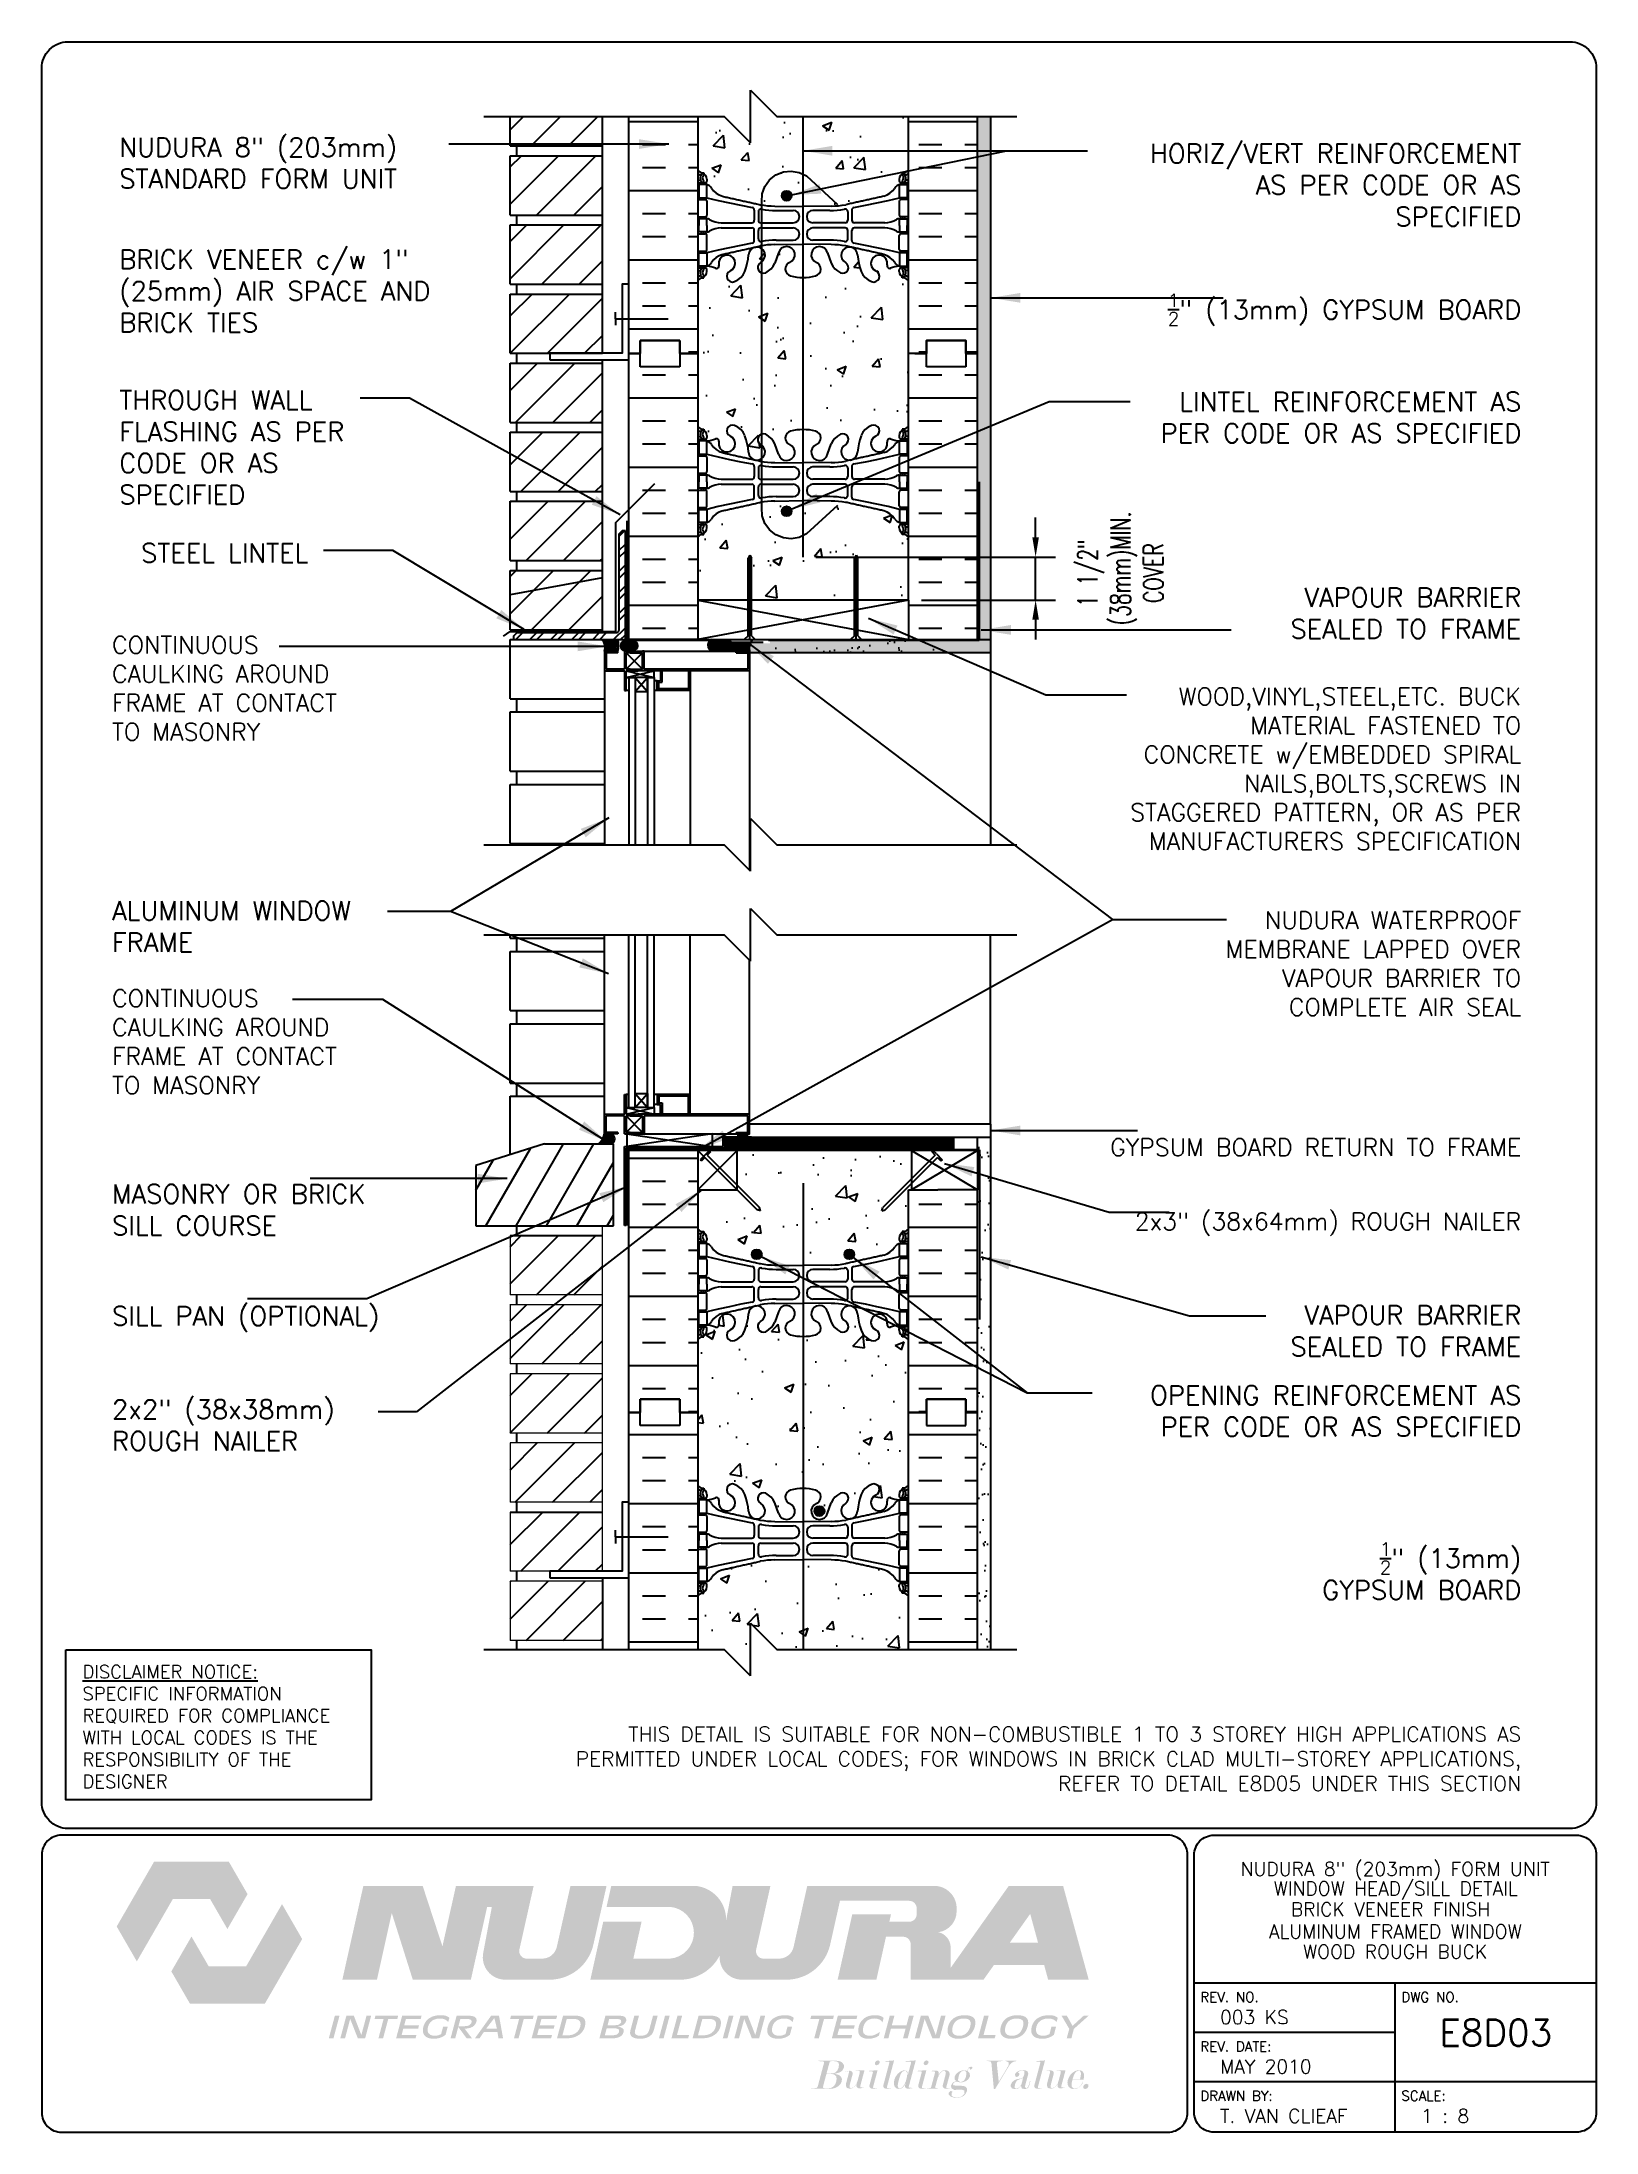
# Paper-space layout 'Layout1' of a CAD drawing. Header units: inches. Extents: x 0.42 to 7.8, y 0.49 to 10.41.
# The model-space entities are those that its viewports show. They can reach past a viewport. Long polylines and large blocks are cut down to what shows.
import ezdxf
from ezdxf.enums import TextEntityAlignment as Align

# ---------------------------------------------------------------- set-up
doc = ezdxf.new("R2010")
doc.units = ezdxf.units.IN
doc.header["$LTSCALE"] = 0.5
doc.header["$MEASUREMENT"] = 0
doc.linetypes.add('DASHED2', pattern=[0.375, 0.25, -0.125])
doc.linetypes.add('HIDDEN2', pattern=[0.1875, 0.125, -0.0625])
doc.layers.get('0').update_dxf_attribs({"linetype": 'CONTINUOUS'})
doc.layers.get('Defpoints').update_dxf_attribs({"linetype": 'CONTINUOUS'})
for name, color, linetype in [('HATCH', 12, 'CONTINUOUS'), ('Hidden2', 12, 'HIDDEN2'), ('LINE18', 9, 'CONTINUOUS'), ('line25', 2, 'CONTINUOUS'), ('LINE3', 3, 'CONTINUOUS'), ('LINE50', 5, 'CONTINUOUS'), ('LINE65', 3, 'CONTINUOUS'), ('LINE9', 9, 'CONTINUOUS'), ('LOGO', 7, 'CONTINUOUS'), ('TBK_LINE65', 3, 'CONTINUOUS'), ('TBK_TEXT', 4, 'CONTINUOUS'), ('TEXT', 4, 'CONTINUOUS'), ('Web_Edge', 9, 'CONTINUOUS')]:
    doc.layers.add(name, color=color, linetype=linetype)
doc.styles.add('DIM', font='romans.shx', dxfattribs={"width": 0.7})
doc.styles.add('ROMANS', font='romans')
doc.styles.get("Standard").update_dxf_attribs({"font": 'romans.shx'})
doc.dimstyles.new('ext_12', dxfattribs={"dimscale": 12, "dimtxt": 0.09375, "dimasz": 0.09375, "dimexe": 0.09375, "dimexo": 0.0625, "dimgap": 0.0625, "dimtad": 1, "dimdec": 1, "dimzin": 3, "dimdsep": 46, "dimlunit": 4, "dimtxsty": 'DIM', "dimcen": 0.09, "dimdle": 0.09375, "dimclrt": 4, "dimadec": 0, "dimazin": 0, "dimtfac": 1, "dimtdec": 1, "dimtmove": 2, "dimatfit": 3, "dimfxl": 1, "dimfrac": 2, "dimtolj": 1, "dimtzin": 0, "dimarcsym": 0})
doc.dimstyles.new('ext_8', dxfattribs={"dimscale": 8, "dimtxt": 0.09375, "dimasz": 0.09375, "dimexe": 0.09375, "dimexo": 0.0625, "dimgap": 0.0625, "dimtad": 1, "dimdec": 1, "dimzin": 3, "dimdsep": 46, "dimlunit": 4, "dimtxsty": 'DIM', "dimcen": 0.09, "dimdle": 0.09375, "dimclrt": 4, "dimadec": 0, "dimazin": 0, "dimtfac": 1, "dimtdec": 1, "dimtmove": 2, "dimatfit": 3, "dimfxl": 1, "dimfrac": 2, "dimtolj": 1, "dimtzin": 0, "dimarcsym": 0})
pattern_1 = [(37.5, (85.12044, -4.2263), (-0.03149668, 0.96341188), [0, -0.76, 0, -0.85, 0, -0.8125]), (7.5, (85.1204, -4.2263), (0.88488835, 1.41107303), [0, -0.41, 0, -0.685, 0, -0.2625]), (327.5, (84.50544, -4.2263), (1.55707093, 0.00282953), [0, -0.25, 0, -0.9, 0, -1.175]), (317.5, (84.5054, -4.2263), (1.5030633, 0.4388378), [0, -0.125, 0, -0.59, 0, -0.675])]

psp = doc.layouts.get("Layout1")

# ---------------------------------------------------------------- texts
at = {"layer": 'TBK_TEXT', "color": 7, "style": 'ROMANS'}
for s, p in [('REV. NO.', (5.9215, 1.107)), ('DWG NO.', (6.876, 1.107)), ('REV. DATE:', (5.9215, 0.8726)), ('DRAWN BY:', (5.9215, 0.6382)), ('SCALE:', (6.876, 0.6382))]:
    psp.add_text(s, height=0.04688, dxfattribs=at).set_placement(p)
at = {"layer": 'TEXT', "insert": (0.6134, 2.7065), "char_height": 0.0625, "width": 1.41371, "attachment_point": 1, "style": 'ROMANS'}
psp.add_mtext('{\\Fromans.shx|c1;\\LDISCLAIMER NOTICE:\\l\\PSPECIFIC INFORMATION REQUIRED FOR COMPLIANCE WITH LOCAL CODES IS THE RESPONSIBILITY OF THE DESIGNER}', dxfattribs=at)

msp = doc.modelspace()

# ---------------------------------------------------------------- texts
at = {"layer": 'TEXT'}
msp.add_text('STEEL LINTEL ', height=0.72, dxfattribs=at).set_placement((2898.052, 484.988), align=Align.MIDDLE_RIGHT)
for s, insert, char_height, width, attachment_point in [('NUDURA 8" (203mm) STANDARD FORM UNIT ', (2890.372, 499.799), 0.72, 16.55925, 4), ('\\A1;HORIZ/VERT REINFORCEMENT AS PER CODE OR AS SPECIFIED', (2943.63, 498.962), 0.72, 16.55925, 6), ('BRICK VENEER c/w 1" (25mm) AIR SPACE AND BRICK TIES', (2890.372, 494.939), 0.72, 14.07459, 4), ('\\A1;{\\H0.7x;\\S1/2;}" (13mm) GYPSUM BOARD', (2943.63, 494.23), 0.72, 14.86021, 6), ('THROUGH WALL FLASHING AS PER CODE OR AS SPECIFIED', (2890.372, 488.999), 0.72, 10.53123, 4), ('\\A1;LINTEL REINFORCEMENT AS PER CODE OR AS SPECIFIED', (2943.63, 490.135), 0.72, 16.55925, 6), ('VAPOUR BARRIER SEALED TO FRAME', (2943.63, 482.701), 0.72, 10.53123, 6), ('{\\H0.9167x;CONTINUOUS CAULKING AROUND FRAME AT CONTACT TO MASONRY}', (2890.098, 479.844), 0.72, 10.53123, 4), ('{\\H0.9167x;WOOD,VINYL,STEEL,ETC. BUCK MATERIAL FASTENED TO CONCRETE w/EMBEDDED SPIRAL NAILS,BOLTS,SCREWS IN STAGGERED PATTERN, OR AS PER MANUFACTURERS SPECIFICATION\\fCalibri|b0|i0|c0|p34;\\P\\A1;\\Fromans|c0;\\H1.091x;\\P\\P\\P\\P\\P\\P\\P\\P\\P }', (2943.63, 470.803), 0.72, 16.55925, 6), ('ALUMINUM WINDOW\\PFRAME', (2890.098, 470.796), 0.72, 10.53123, 4), ('{\\H0.9167x;NUDURA WATERPROOF MEMBRANE LAPPED OVER VAPOUR BARRIER TO COMPLETE AIR SEAL }', (2943.63, 469.387), 0.72, 15.16348, 6), ('{\\H0.9167x;CONTINUOUS CAULKING AROUND FRAME AT CONTACT TO MASONRY}', (2890.098, 466.42), 0.72, 10.53123, 4), ('{\\H0.9167x;GYPSUM BOARD RETURN TO FRAME}', (2943.63, 462.412), 0.72, 15.16348, 6), ('MASONRY OR BRICK SILL COURSE', (2890.098, 460.038), 0.72, 10.53123, 4), ('{\\H0.9167x;2x3" (38x64mm) ROUGH NAILER}', (2943.63, 459.488), 0.72, 15.16348, 6), ('SILL PAN (OPTIONAL)', (2890.098, 455.884), 0.72, 10.53123, 4), ('VAPOUR BARRIER SEALED TO FRAME', (2943.63, 455.438), 0.72, 10.53123, 6), ('2x2" (38x38mm) ROUGH NAILER', (2890.098, 451.856), 0.72, 10.53123, 4), ('OPENING REINFORCEMENT AS PER CODE OR AS SPECIFIED', (2943.63, 452.395), 0.72, 16.39183, 6), ('\\A1;{\\H0.7x;\\S1/2;}" (13mm) GYPSUM BOARD', (2943.63, 446.318), 0.72, 9.78074, 6), (' THIS DETAIL IS SUITABLE FOR NON-COMBUSTIBLE 1 TO 3 STOREY HIGH APPLICATIONS AS PERMITTED UNDER LOCAL CODES; FOR WINDOWS IN BRICK CLAD MULTI-STOREY APPLICATIONS, REFER TO DETAIL E8D05 UNDER THIS SECTION', (2943.63, 439.18), 0.5625, 40.63612, 6)]:
    msp.add_mtext(s, dxfattribs=dict(at, insert=insert, char_height=char_height, width=width, attachment_point=attachment_point))

# ---------------------------------------------------------------- blocks, each defined once
blk = doc.blocks.new('TITLEBLOCK-Tag')
at = {"style": 'ROMANS'}
for tag, height, p in [('TITLE_LINE_1', 0.065, (0.927, -0.1328)), ('TITLE_LINE_2', 0.065, (0.9294, -0.2258)), ('CENTRE-LINE-3', 0.065, (0.927, -0.3246)), ('TITLE_LINE_4', 0.065, (0.927, -0.4299)), ('TITLE_LINE_5', 0.065, (0.927, -0.526)), ('DWG', 0.125, (1.4043, -0.9102))]:
    blk.add_attdef(tag, text='', height=height, dxfattribs=at).set_placement(p, align=Align.MIDDLE_CENTER)
for tag, p in [('LATEST_REVISION', (0.0954, -0.8366)), ('REVISION_DATE', (0.0954, -1.071)), ('DRAWN_BY', (0.0954, -1.3053)), ('SCALE', (1.0499, -1.3053))]:
    blk.add_attdef(tag, text='', height=0.065, dxfattribs=at).set_placement(p, align=Align.MIDDLE_LEFT)
blk = doc.blocks.new('*D2')
at = {"layer": 'Defpoints', "color": 0, "transparency": 16777216}
for p in [(2916.338, 484.832), (2925.185, 484.832), (2920.35, 483.198)]:
    blk.add_point(p, dxfattribs=at)
at = {"layer": 'TEXT', "color": 0, "lineweight": -2, "transparency": 16777216}
for p, q in [((2925.185, 485.582), (2925.185, 486.332)), ((2916.838, 484.832), (2925.935, 484.832)), ((2925.185, 483.198), (2925.185, 484.832)), ((2920.85, 483.198), (2925.935, 483.198)), ((2925.185, 482.448), (2925.185, 481.698))]:
    blk.add_line(p, q, dxfattribs=at)
at = {"layer": 'TEXT', "color": 0, "transparency": 16777216}
for points in [[(2925.06, 485.582), (2925.31, 485.582), (2925.185, 484.832)], [(2925.06, 482.448), (2925.31, 482.448), (2925.185, 483.198)]]:
    blk.add_solid(points, dxfattribs=at)
at = {"layer": 'TEXT', "color": 4, "transparency": 16777216, "insert": (2928.409, 484.222), "char_height": 0.75, "attachment_point": 5, "rotation": 90, "style": 'DIM'}
blk.add_mtext('\\A1;1 1/2" \\P (38mm)MIN. \\PCOVER', dxfattribs=at)

# ---------------------------------------------------------------- dimensions: what is measured, and where the dimension line sits
at = {"layer": 'TEXT'}
dim = msp.add_linear_dim(base=(2925.185, 484.832), p1=(2920.35, 483.198), p2=(2916.338, 484.832), angle=90, text='<> \\P (38mm)MIN. \\PCOVER', dimstyle='ext_8', dxfattribs=at)
dim.commit()
dim.dimension.update_dxf_attribs({"geometry": '*D2', "text_midpoint": (2928.409, 484.222), "dimtype": 160})

# ---------------------------------------------------------------- hatches: boundary and pattern name
at = {"layer": 'HATCH'}
h = msp.add_hatch(dxfattribs=at)
h.set_pattern_fill('AR-CONC', color=256, scale=0.5)
h.set_pattern_definition([(50, (0, 0), (3.586301, -0.3137607), [0.375, -4.125]), (355, (0, 0), (-0.6937567, 3.7609607), [0.3, -3.3]), (100.45144, (0.299, -0.026), (2.8925442, 3.4472), [0.318701, -3.5057106]), (46.1842, (0, 1), (5.3362067, -0.8275964), [0.5625, -6.1875]), (96.63564, (0.4447, 0.931), (4.67331, 4.870593), [0.478052, -5.258569]), (351.18416, (0, 1), (4.67331, 4.870593), [0.45, -4.95]), (21, (0.5, 0.75), (2.9845353, -2.0130945), [0.375, -4.125]), (326, (0.5, 0.75), (1.2165767, 3.62575), [0.3, -3.3]), (71.45144, (0.7487, 0.5822), (4.201112, 1.6126558), [0.318701, -3.5057106]), (37.5, (0, 0), (0.0607993, 1.66446927), [0, -3.26, 0, -3.35, 0, -3.3125]), (7.5, (0, 0), (1.3153477, 1.9720586), [0, -1.91, 0, -3.185, 0, -1.2625]), (327.5, (-1.115, 0), (2.6691122, -0.11277436), [0, -1.25, 0, -3.9, 0, -5.175]), (317.5, (-1.615, 0), (2.9159308, 0.500525), [0, -1.625, 0, -2.59, 0, -3.675])])
edge = h.paths.add_edge_path()
edge.add_arc((2920.004, 445.013), 0.5, 46.21089, 66.42182)
edge.add_line((2920.204, 445.471), (2920.114, 445.471))
edge.add_line((2920.114, 445.471), (2920.114, 445.513))
edge.add_arc((2920.254, 445.72), 0.25, 180, 235.9442, ccw=False)
edge.add_line((2920.004, 445.72), (2920.004, 445.787))
edge.add_arc((2920.067, 445.787), 0.0625, 90, 180, ccw=False)
edge.add_line((2920.067, 445.85), (2920.114, 445.85))
edge.add_line((2920.114, 445.85), (2920.114, 445.92))
edge.add_line((2920.114, 445.92), (2920.009, 445.92))
edge.add_arc((2920.131, 446.262), 0.364, 212.04242, 250.33874, ccw=False)
edge.add_arc((2919.208, 445.651), 0.743, 34.22802, 73.81071)
edge.add_spline(control_points=[(2919.416, 446.365), (2917.978, 446.686)], knot_values=[0, 0, 1, 1], degree=1, periodic=0)
edge.add_arc((2917.422, 443.754), 2.984, 79.25462, 90.09947)
edge.add_line((2917.417, 446.738), (2916.35, 446.754))
edge.add_line((2916.35, 446.754), (2915.283, 446.738))
edge.add_arc((2915.278, 443.754), 2.984, 89.90053, 100.74538)
edge.add_spline(control_points=[(2914.722, 446.686), (2913.284, 446.365)], knot_values=[0, 0, 1, 1], degree=1, periodic=0)
edge.add_arc((2913.492, 445.651), 0.743, 106.18929, 145.77198)
edge.add_arc((2912.569, 446.262), 0.364, 289.66126, 327.95758, ccw=False)
edge.add_line((2912.691, 445.92), (2912.586, 445.92))
edge.add_line((2912.586, 445.92), (2912.586, 445.85))
edge.add_line((2912.586, 445.85), (2912.634, 445.85))
edge.add_arc((2912.634, 445.787), 0.0625, 0, 90, ccw=False)
edge.add_line((2912.696, 445.787), (2912.696, 445.72))
edge.add_arc((2912.446, 445.72), 0.25, 304.0558, 360, ccw=False)
edge.add_line((2912.586, 445.513), (2912.586, 445.471))
edge.add_line((2912.586, 445.471), (2912.496, 445.471))
edge.add_arc((2912.696, 445.013), 0.5, 113.57818, 133.78911)
edge.add_line((2912.35, 445.374), (2912.35, 443.339))
edge.add_line((2912.35, 443.339), (2913.35, 443.339))
edge.add_line((2913.35, 443.339), (2914.35, 442.339))
edge.add_line((2914.35, 442.339), (2914.35, 444.339))
edge.add_line((2914.35, 444.339), (2915.35, 443.339))
edge.add_line((2915.35, 443.339), (2920.35, 443.339))
edge.add_line((2920.35, 443.339), (2920.35, 445.374))
h.paths.add_polyline_path([(2920.35, 455.112, 0.088416), (2920.204, 455.21), (2920.114, 455.21), (2920.114, 455.252, -0.249069), (2920.004, 455.459), (2920.004, 455.526, -0.414214), (2920.067, 455.589), (2920.114, 455.589), (2920.114, 455.659), (2920.009, 455.659, 0.085348), (2919.68, 455.583, -0.669601), (2919.547, 455.703, 2.087231), (2919.113, 455.479, -1), (2918.95, 455.07, -0.21345), (2918.557, 455.459, -0.069923), (2918.421, 456.103, 1.702394), (2917.971, 455.791, -0.940793), (2917.767, 455.407, -0.173075), (2917.421, 455.774), (2917.279, 456.161, 1.612474), (2916.847, 455.801, -0.734872), (2916.824, 455.29, -0.068475), (2916.35, 455.228, -0.068475), (2915.876, 455.29, -0.734872), (2915.853, 455.801, 1.612474), (2915.421, 456.161), (2915.279, 455.774, -0.173075), (2914.933, 455.407, -0.940793), (2914.729, 455.791, 1.702394), (2914.279, 456.103, -0.069923), (2914.143, 455.459, -0.21345), (2913.75, 455.07, -1), (2913.587, 455.479, 2.087231), (2913.153, 455.703, -0.669601), (2913.02, 455.583, 0.085348), (2912.691, 455.659), (2912.586, 455.659), (2912.586, 455.589), (2912.634, 455.589, -0.414214), (2912.696, 455.526), (2912.696, 455.459, -0.249069), (2912.586, 455.252), (2912.586, 455.21), (2912.496, 455.21, 0.088416), (2912.35, 455.112), (2912.35, 449.566, 0.088416), (2912.496, 449.469), (2912.586, 449.469), (2912.586, 449.427, -0.249069), (2912.696, 449.22), (2912.696, 449.152, -0.414214), (2912.634, 449.09), (2912.586, 449.09), (2912.586, 449.02), (2912.691, 449.02, 0.085348), (2913.02, 449.095, -0.669601), (2913.153, 448.975, 2.087231), (2913.587, 449.2, -1), (2913.75, 449.608, -0.21345), (2914.143, 449.219, -0.069923), (2914.279, 448.575, 1.702394), (2914.729, 448.888, -0.940793), (2914.933, 449.271, -0.173075), (2915.279, 448.905), (2915.421, 448.518, 1.612474), (2915.853, 448.877, -0.734872), (2915.876, 449.388, -0.068475), (2916.35, 449.45, -0.068475), (2916.824, 449.388, -0.734872), (2916.847, 448.877, 1.612474), (2917.279, 448.518), (2917.421, 448.905, -0.173075), (2917.767, 449.271, -0.940793), (2917.971, 448.888, 1.702394), (2918.421, 448.575, -0.069923), (2918.557, 449.219, -0.21345), (2918.95, 449.608, -1), (2919.113, 449.2, 2.087231), (2919.547, 448.975, -0.669601), (2919.68, 449.095, 0.085348), (2920.009, 449.02), (2920.114, 449.02), (2920.114, 449.09), (2920.067, 449.09, -0.414214), (2920.004, 449.152), (2920.004, 449.22, -0.249069), (2920.114, 449.427), (2920.114, 449.469), (2920.204, 449.469, 0.088416), (2920.35, 449.566)])
edge = h.paths.add_edge_path()
edge.add_line((2920.35, 460.792), (2920.475, 460.792))
edge.add_line((2920.475, 460.792), (2920.475, 461.044))
edge.add_line((2920.475, 461.044), (2919.472, 460.041))
edge.add_line((2919.472, 460.041), (2919.343, 460.001))
edge.add_line((2919.343, 460.001), (2919.384, 460.13))
edge.add_line((2919.384, 460.13), (2920.475, 461.221))
edge.add_line((2920.475, 461.221), (2920.475, 462.292))
edge.add_line((2920.475, 462.292), (2913.85, 462.292))
edge.add_line((2913.85, 462.292), (2913.85, 460.974))
edge.add_line((2913.85, 460.974), (2914.694, 460.13))
edge.add_line((2914.694, 460.13), (2914.734, 460.001))
edge.add_line((2914.734, 460.001), (2914.606, 460.041))
edge.add_line((2914.606, 460.041), (2913.855, 460.792))
edge.add_line((2913.855, 460.792), (2912.35, 460.792))
edge.add_line((2912.35, 460.792), (2912.35, 459.305))
edge.add_arc((2912.696, 459.666), 0.5, 226.21089, 246.42182)
edge.add_line((2912.496, 459.208), (2912.586, 459.208))
edge.add_line((2912.586, 459.208), (2912.586, 459.166))
edge.add_arc((2912.446, 458.959), 0.25, 0, 55.9442, ccw=False)
edge.add_line((2912.696, 458.959), (2912.696, 458.891))
edge.add_arc((2912.634, 458.891), 0.0625, -90, 0, ccw=False)
edge.add_line((2912.634, 458.829), (2912.586, 458.829))
edge.add_line((2912.586, 458.829), (2912.586, 458.759))
edge.add_line((2912.586, 458.759), (2912.691, 458.759))
edge.add_arc((2912.569, 458.416), 0.364, 32.04242, 70.33874, ccw=False)
edge.add_arc((2913.492, 459.027), 0.743, 214.22802, 253.81071)
edge.add_spline(control_points=[(2913.284, 458.313), (2914.722, 457.993)], knot_values=[0, 0, 1, 1], degree=1, periodic=0)
edge.add_arc((2915.278, 460.924), 2.984, 259.25462, 270.09947)
edge.add_line((2915.283, 457.94), (2916.35, 457.925))
edge.add_line((2916.35, 457.925), (2917.417, 457.94))
edge.add_arc((2917.422, 460.924), 2.984, 269.90053, 280.74538)
edge.add_spline(control_points=[(2917.978, 457.993), (2919.416, 458.313)], knot_values=[0, 0, 1, 1], degree=1, periodic=0)
edge.add_arc((2919.208, 459.027), 0.743, 286.18929, 325.77198)
edge.add_arc((2920.131, 458.416), 0.364, 109.66126, 147.95758, ccw=False)
edge.add_line((2920.009, 458.759), (2920.114, 458.759))
edge.add_line((2920.114, 458.759), (2920.114, 458.829))
edge.add_line((2920.114, 458.829), (2920.067, 458.829))
edge.add_arc((2920.067, 458.891), 0.0625, 180, 270, ccw=False)
edge.add_line((2920.004, 458.891), (2920.004, 458.959))
edge.add_arc((2920.254, 458.959), 0.25, 124.0558, 180, ccw=False)
edge.add_line((2920.114, 459.166), (2920.114, 459.208))
edge.add_line((2920.114, 459.208), (2920.204, 459.208))
edge.add_arc((2920.004, 459.666), 0.5, 293.57818, 313.78911)
edge.add_line((2920.35, 459.305), (2920.35, 460.792))
edge = h.paths.add_edge_path()
edge.add_arc((2920.004, 485.235), 0.5, 46.21089, 66.42182)
edge.add_line((2920.204, 485.693), (2920.114, 485.693))
edge.add_line((2920.114, 485.693), (2920.114, 485.735))
edge.add_arc((2920.254, 485.942), 0.25, 180, 235.9442, ccw=False)
edge.add_line((2920.004, 485.942), (2920.004, 486.01))
edge.add_arc((2920.067, 486.01), 0.0625, 90, 180, ccw=False)
edge.add_line((2920.067, 486.072), (2920.114, 486.072))
edge.add_line((2920.114, 486.072), (2920.114, 486.142))
edge.add_line((2920.114, 486.142), (2920.009, 486.142))
edge.add_arc((2920.131, 486.485), 0.364, 214.97751, 250.33874, ccw=False)
edge.add_arc((2919.208, 485.873), 0.743, 32.79192, 73.81071)
edge.add_spline(control_points=[(2919.416, 486.587), (2917.978, 486.908)], knot_values=[0, 0, 1, 1], degree=1, periodic=0)
edge.add_arc((2917.422, 483.976), 2.984, 79.25462, 90.09947)
edge.add_line((2917.417, 486.96), (2916.35, 486.976))
edge.add_line((2916.35, 486.976), (2915.283, 486.96))
edge.add_arc((2915.278, 483.976), 2.984, 89.90053, 100.74538)
edge.add_spline(control_points=[(2914.722, 486.908), (2913.284, 486.587)], knot_values=[0, 0, 1, 1], degree=1, periodic=0)
edge.add_arc((2913.492, 485.873), 0.743, 106.18929, 147.20808)
edge.add_arc((2912.569, 486.485), 0.364, 289.66126, 325.02249, ccw=False)
edge.add_line((2912.691, 486.142), (2912.586, 486.142))
edge.add_line((2912.586, 486.142), (2912.586, 486.072))
edge.add_line((2912.586, 486.072), (2912.634, 486.072))
edge.add_arc((2912.634, 486.01), 0.0625, 0, 90, ccw=False)
edge.add_line((2912.696, 486.01), (2912.696, 485.942))
edge.add_arc((2912.446, 485.942), 0.25, 304.0558, 360, ccw=False)
edge.add_line((2912.586, 485.735), (2912.586, 485.693))
edge.add_line((2912.586, 485.693), (2912.496, 485.693))
edge.add_arc((2912.696, 485.235), 0.5, 113.57818, 133.78911)
edge.add_line((2912.35, 485.596), (2912.35, 483.198))
edge.add_line((2912.35, 483.198), (2914.26, 483.198))
edge.add_line((2914.26, 483.198), (2914.26, 484.785))
edge.add_line((2914.26, 484.785), (2914.323, 484.904))
edge.add_line((2914.323, 484.904), (2914.385, 484.785))
edge.add_line((2914.385, 484.785), (2914.385, 483.198))
edge.add_line((2914.385, 483.198), (2918.301, 483.198))
edge.add_line((2918.301, 483.198), (2918.301, 484.785))
edge.add_line((2918.301, 484.785), (2918.364, 484.904))
edge.add_line((2918.364, 484.904), (2918.426, 484.785))
edge.add_line((2918.426, 484.785), (2918.426, 483.198))
edge.add_line((2918.426, 483.198), (2920.35, 483.198))
edge.add_line((2920.35, 483.198), (2920.35, 485.596))
h.paths.add_polyline_path([(2920.35, 492.561), (2920.35, 495.335, 0.088416), (2920.204, 495.432), (2920.114, 495.432), (2920.114, 495.474, -0.249069), (2920.004, 495.681), (2920.004, 495.748, -0.414214), (2920.067, 495.811), (2920.114, 495.811), (2920.114, 495.881), (2920.009, 495.881, 0.085348), (2919.68, 495.805, -0.669601), (2919.547, 495.926, 2.087231), (2919.113, 495.701, -1), (2918.95, 495.292, -0.21345), (2918.557, 495.682, -0.068226), (2918.422, 496.309, 1.753171), (2917.971, 496.013, -0.940793), (2917.767, 495.63, -0.173075), (2917.421, 495.996), (2917.279, 496.383, 1.612474), (2916.847, 496.023, -0.734872), (2916.824, 495.512, -0.068475), (2916.35, 495.45, -0.068475), (2915.876, 495.512, -0.734872), (2915.853, 496.023, 1.612474), (2915.421, 496.383), (2915.279, 495.996, -0.173075), (2914.933, 495.63, -0.940793), (2914.729, 496.013, 1.753171), (2914.278, 496.309, -0.068226), (2914.143, 495.682, -0.21345), (2913.75, 495.292, -1), (2913.587, 495.701, 2.087231), (2913.153, 495.926, -0.669601), (2913.02, 495.805, 0.085348), (2912.691, 495.881), (2912.586, 495.881), (2912.586, 495.811), (2912.634, 495.811, -0.414214), (2912.696, 495.748), (2912.696, 495.681, -0.249069), (2912.586, 495.474), (2912.586, 495.432), (2912.496, 495.432, 0.088416), (2912.35, 495.335), (2912.35, 492.561), (2912.35, 489.788, 0.088416), (2912.496, 489.691), (2912.586, 489.691), (2912.586, 489.649, -0.249069), (2912.696, 489.442), (2912.696, 489.375, -0.414214), (2912.634, 489.312), (2912.586, 489.312), (2912.586, 489.242), (2912.691, 489.242, 0.085348), (2913.02, 489.318, -0.669601), (2913.153, 489.197, 2.087231), (2913.587, 489.422, -1), (2913.75, 489.831, -0.21345), (2914.143, 489.441, -0.068226), (2914.278, 488.814, 1.753171), (2914.729, 489.11, -0.940793), (2914.933, 489.493, -0.173075), (2915.279, 489.127), (2915.421, 488.74, 1.612474), (2915.853, 489.1, -0.734872), (2915.876, 489.611, -0.068475), (2916.35, 489.673, -0.068475), (2916.824, 489.611, -0.734872), (2916.847, 489.1, 1.612474), (2917.279, 488.74), (2917.421, 489.127, -0.173075), (2917.767, 489.493, -0.940793), (2917.971, 489.11, 1.753171), (2918.422, 488.814, -0.068226), (2918.557, 489.441, -0.21345), (2918.95, 489.831, -1), (2919.113, 489.422, 2.087231), (2919.547, 489.197, -0.669601), (2919.68, 489.318, 0.085348), (2920.009, 489.242), (2920.114, 489.242), (2920.114, 489.312), (2920.067, 489.312, -0.414214), (2920.004, 489.375), (2920.004, 489.442, -0.249069), (2920.114, 489.649), (2920.114, 489.691), (2920.204, 489.691, 0.088416), (2920.35, 489.788)])
edge = h.paths.add_edge_path()
edge.add_line((2920.35, 501.561), (2915.35, 501.561))
edge.add_line((2915.35, 501.561), (2914.35, 502.561))
edge.add_line((2914.35, 502.561), (2914.35, 500.561))
edge.add_line((2914.35, 500.561), (2913.35, 501.561))
edge.add_line((2913.35, 501.561), (2912.35, 501.561))
edge.add_line((2912.35, 501.561), (2912.35, 499.527))
edge.add_arc((2912.696, 499.888), 0.5, 226.21089, 246.42182)
edge.add_line((2912.496, 499.43), (2912.586, 499.43))
edge.add_line((2912.586, 499.43), (2912.586, 499.388))
edge.add_arc((2912.446, 499.181), 0.25, 0, 55.9442, ccw=False)
edge.add_line((2912.696, 499.181), (2912.696, 499.113))
edge.add_arc((2912.634, 499.113), 0.0625, -90, 0, ccw=False)
edge.add_line((2912.634, 499.051), (2912.586, 499.051))
edge.add_line((2912.586, 499.051), (2912.586, 498.981))
edge.add_line((2912.586, 498.981), (2912.691, 498.981))
edge.add_arc((2912.569, 498.638), 0.364, 32.04242, 70.33874, ccw=False)
edge.add_arc((2913.492, 499.25), 0.743, 214.22802, 253.81071)
edge.add_spline(control_points=[(2913.284, 498.536), (2914.722, 498.215)], knot_values=[0, 0, 1, 1], degree=1, periodic=0)
edge.add_arc((2915.278, 501.147), 2.984, 259.25462, 270.09947)
edge.add_line((2915.283, 498.163), (2916.35, 498.147))
edge.add_line((2916.35, 498.147), (2917.417, 498.163))
edge.add_arc((2917.422, 501.147), 2.984, 269.90053, 280.74538)
edge.add_spline(control_points=[(2917.978, 498.215), (2919.416, 498.536)], knot_values=[0, 0, 1, 1], degree=1, periodic=0)
edge.add_arc((2919.208, 499.25), 0.743, 286.18929, 325.77198)
edge.add_arc((2920.131, 498.638), 0.364, 109.66126, 147.95758, ccw=False)
edge.add_line((2920.009, 498.981), (2920.114, 498.981))
edge.add_line((2920.114, 498.981), (2920.114, 499.051))
edge.add_line((2920.114, 499.051), (2920.067, 499.051))
edge.add_arc((2920.067, 499.113), 0.0625, 180, 270, ccw=False)
edge.add_line((2920.004, 499.113), (2920.004, 499.181))
edge.add_arc((2920.254, 499.181), 0.25, 124.0558, 180, ccw=False)
edge.add_line((2920.114, 499.388), (2920.114, 499.43))
edge.add_line((2920.114, 499.43), (2920.204, 499.43))
edge.add_arc((2920.004, 499.888), 0.5, 293.57818, 313.78911)
edge.add_line((2920.35, 499.527), (2920.35, 501.561))
h = msp.add_hatch(dxfattribs=at)
h.set_pattern_fill('ANSI31', color=256, scale=8, style=0)
h.paths.add_polyline_path([(2908.725, 486.948), (2905.225, 486.948), (2905.225, 484.698), (2908.725, 484.698)])
h.paths.add_polyline_path([(2908.725, 484.038), (2908.725, 484.323), (2905.225, 484.323), (2905.225, 483.391)])
h.paths.add_polyline_path([(2908.725, 484.038), (2905.225, 483.391), (2905.225, 482.073), (2908.725, 482.073)])
h.paths.add_polyline_path([(2908.725, 489.573), (2905.225, 489.573), (2905.225, 487.323), (2908.725, 487.323)])
h.paths.add_polyline_path([(2908.725, 492.198), (2905.225, 492.198), (2905.225, 489.948), (2908.725, 489.948)])
h.paths.add_polyline_path([(2908.725, 494.823), (2905.225, 494.823), (2905.225, 492.573), (2908.725, 492.573)])
h.paths.add_polyline_path([(2908.725, 497.448), (2905.225, 497.448), (2905.225, 495.198), (2908.725, 495.198)])
h.paths.add_polyline_path([(2908.725, 500.073), (2905.225, 500.073), (2905.225, 497.823), (2908.725, 497.823)])
h.paths.add_polyline_path([(2908.725, 501.561), (2905.225, 501.561), (2905.225, 500.448), (2908.725, 500.448)])
h.paths.add_polyline_path([(2908.725, 459.055), (2905.225, 459.055), (2905.225, 456.805), (2908.725, 456.805)])
h.paths.add_polyline_path([(2908.725, 456.43), (2905.24, 456.43), (2905.225, 456.415), (2905.225, 454.18), (2908.725, 454.18)])
h.paths.add_polyline_path([(2908.725, 453.805), (2905.225, 453.805), (2905.225, 451.555), (2908.725, 451.555)])
h.paths.add_polyline_path([(2908.725, 451.18), (2905.225, 451.18), (2905.225, 448.93), (2908.725, 448.93)])
h.paths.add_polyline_path([(2908.725, 448.555), (2905.225, 448.555), (2905.225, 446.305), (2908.725, 446.305)])
h.paths.add_polyline_path([(2908.725, 445.93), (2905.225, 445.93), (2905.225, 443.68), (2908.725, 443.68)])
h = msp.add_hatch(dxfattribs=at)
h.set_pattern_fill('INSUL', color=256, scale=7, style=0)
h.paths.add_polyline_path([(2912.35, 501.561), (2909.725, 501.561), (2909.725, 492.561), (2910.163, 492.561), (2910.163, 493.061), (2911.663, 493.061), (2911.663, 492.561), (2912.35, 492.561)])
h.paths.add_polyline_path([(2922.975, 501.561), (2920.35, 501.561), (2920.35, 492.561), (2920.6, 492.561), (2921.038, 492.561), (2921.038, 493.061), (2922.538, 493.061), (2922.538, 492.561), (2922.975, 492.561)])
h = msp.add_hatch(dxfattribs=at)
h.set_pattern_fill('AR-SAND', color=256, scale=0.25, style=0)
h.set_pattern_definition([(37.5, (2913.47293, 481.19766), (-0.0157483, 0.481706), [0, -0.38, 0, -0.425, 0, -0.40625]), (7.5, (2913.47293, 481.19766), (0.442444, 0.705537), [0, -0.205, 0, -0.3425, 0, -0.13125]), (327.5, (2913.16543, 481.19766), (0.7785355, 0.001415), [0, -0.125, 0, -0.45, 0, -0.5875]), (317.5, (2913.1654, 481.19766), (0.751532, 0.219419), [0, -0.0625, 0, -0.295, 0, -0.3375])])
edge = h.paths.add_edge_path()
edge.add_arc((2914.609, 481.385), 0.303, 146.38589, 191.85896)
edge.add_line((2914.313, 481.323), (2914.313, 481.198))
edge.add_line((2914.313, 481.198), (2923.475, 481.198))
edge.add_line((2923.475, 481.198), (2923.475, 501.561))
edge.add_line((2923.475, 501.561), (2922.975, 501.561))
edge.add_line((2922.975, 501.561), (2922.975, 481.698))
edge.add_line((2922.975, 481.698), (2915.09, 481.698))
edge.add_line((2915.09, 481.698), (2915.09, 481.552))
edge.add_line((2915.09, 481.552), (2914.357, 481.552))
h = msp.add_hatch(dxfattribs=at)
h.set_pattern_fill('INSUL', color=256, scale=7, style=0)
h.paths.add_polyline_path([(2912.35, 492.561), (2911.663, 492.561), (2911.663, 492.061), (2910.163, 492.061), (2910.163, 492.561), (2909.725, 492.561), (2909.725, 481.698), (2912.35, 481.698)])
h.paths.add_polyline_path([(2922.975, 492.561), (2922.538, 492.561), (2922.538, 492.061), (2921.038, 492.061), (2921.038, 492.561), (2920.6, 492.561), (2920.35, 492.561), (2920.35, 483.198), (2920.35, 481.698), (2922.975, 481.698)])
h = msp.add_hatch(dxfattribs=at)
h.set_pattern_fill('ANSI32', color=256, scale=1.5, style=0)
h.set_pattern_definition([(45, (2994.9595, 327.26413), (-0.3977476, 0.3977476), []), (45, (2995.2247, 327.26413), (-0.3977476, 0.3977476), [])])
h.paths.add_polyline_path([(2909.6, 481.698), (2909.6, 485.823), (2909.475, 485.823), (2909.35, 485.698), (2909.35, 482.073, -0.414214), (2909.225, 481.948), (2905.475, 481.948), (2905.35, 481.823), (2905.35, 481.698)])
h = msp.add_hatch(dxfattribs=at)
h.set_pattern_fill('ANSI37', color=256, scale=0.5)
h.set_pattern_definition([(45, (85.12044, -4.22629), (-0.0441941738, 0.0441941738), []), (135, (85.12044, -4.22629), (-0.0441941738, -0.0441941738), [])])
h.paths.add_polyline_path([(2909.91, 481.642), (2909.574, 481.642, 0.912387), (2909.575, 481.28), (2909.91, 481.28, 0.868026)])
h.paths.add_polyline_path([(2914.37, 481.602), (2913.626, 481.602, -0.414214), (2913.596, 481.632), (2913.596, 481.635, 0.414214), (2913.566, 481.665), (2912.822, 481.665, 0.594546), (2912.882, 481.26), (2913.813, 481.26), (2914.313, 481.26, -0.162291)])
h.paths.add_polyline_path([(2909.313, 481.698), (2908.697, 481.698, -0.310601), (2908.813, 481.26), (2909.313, 481.26, 0.132277)])
h = msp.add_hatch(dxfattribs=at)
h.set_pattern_fill('AR-SAND', color=256, scale=0.5, style=0)
h.set_pattern_definition(pattern_1)
edge = h.paths.add_edge_path()
edge.add_line((2914.313, 481.323), (2914.313, 481.198))
edge.add_line((2914.313, 481.198), (2920.59, 481.198))
edge.add_line((2920.59, 481.198), (2919.987, 481.509))
edge.add_line((2919.987, 481.509), (2919.622, 481.698))
edge.add_line((2919.622, 481.698), (2915.09, 481.698))
edge.add_line((2915.09, 481.698), (2915.09, 481.573))
edge.add_line((2915.09, 481.573), (2914.371, 481.573))
edge.add_arc((2914.609, 481.385), 0.303, 141.64055, 191.85896)
h = msp.add_hatch(dxfattribs=at)
h.set_pattern_fill('AR-SAND', color=256, scale=0.5, style=0)
h.set_pattern_definition(pattern_1)
h.paths.add_polyline_path([(2919.622, 481.698), (2919.987, 481.509), (2920.59, 481.198), (2921.475, 481.198), (2921.475, 481.698)])
h = msp.add_hatch(dxfattribs=at)
h.set_pattern_fill('ANSI37', color=256, scale=0.5)
h.set_pattern_definition([(45, (85.12044, -4.22629), (-0.0441941738, 0.0441941738), []), (135, (85.12044, -4.22629), (-0.0441941738, -0.0441941738), [])])
h.paths.add_polyline_path([(2909.05, 462.917), (2908.808, 462.917), (2908.808, 462.948, -0.182658), (2908.582, 462.542), (2909.05, 462.542, 0.799805)])
h = msp.add_hatch(dxfattribs=at)
h.set_pattern_fill('ANSI31', color=256, scale=8, angle=15, style=0)
h.set_pattern_definition([(60, (2800.5375, 309.7201), (-0.8660254, 0.5), [])])
h.paths.add_polyline_path([(2909.143, 462.542), (2906.531, 462.542), (2903.919, 461.717), (2903.919, 459.43), (2909.143, 459.43)])
h = msp.add_hatch(dxfattribs=at)
h.set_pattern_fill('INSUL', color=256, scale=7, style=0)
h.paths.add_polyline_path([(2912.35, 462.292), (2909.725, 462.292), (2909.725, 452.339), (2910.163, 452.339), (2910.163, 452.839), (2911.663, 452.839), (2911.663, 452.339), (2912.35, 452.339)])
h.paths.add_polyline_path([(2922.975, 460.792), (2921.475, 460.792), (2920.35, 460.792), (2920.35, 452.339), (2921.038, 452.339), (2921.038, 452.839), (2922.538, 452.839), (2922.538, 452.339), (2922.975, 452.339)])
h = msp.add_hatch(dxfattribs=at)
h.set_pattern_fill('ANSI37', color=256, scale=0.25)
h.set_pattern_definition([(45, (85.120443, -4.226292), (-0.0220970869, 0.0220970869), []), (135, (85.120443, -4.226292), (-0.0220970869, -0.0220970869), [])])
h.paths.add_polyline_path([(2914.181, 462.911), (2913.928, 462.911, 0.765833), (2913.897, 462.808), (2914.212, 462.808, 0.765833)])
h.paths.add_polyline_path([(2914.094, 462.855, -1), (2914.012, 462.855, -1)], flags=16)
h = msp.add_hatch(dxfattribs=at)
h.set_pattern_fill('AR-SAND', color=256, scale=0.5, style=0)
h.set_pattern_definition([(37.5, (87.12044, -0.65585), (-0.03149668, 0.96341188), [0, -0.76, 0, -0.85, 0, -0.8125]), (7.5, (87.1204, -0.6559), (0.88488835, 1.41107303), [0, -0.41, 0, -0.685, 0, -0.2625]), (327.5, (86.50544, -0.65585), (1.55707093, 0.00282953), [0, -0.25, 0, -0.9, 0, -1.175]), (317.5, (86.5054, -0.6559), (1.5030633, 0.4388378), [0, -0.125, 0, -0.59, 0, -0.675])])
h.paths.add_polyline_path([(2923.475, 460.366), (2922.975, 460.366), (2922.975, 446.051), (2922.975, 443.339), (2923.475, 443.339)])
h.paths.add_polyline_path([(2923.475, 462.786), (2922.975, 462.786), (2922.975, 462.551), (2922.975, 460.366), (2923.475, 460.366)])
h = msp.add_hatch(dxfattribs=at)
h.set_pattern_fill('INSUL', color=256, scale=7, style=0)
h.paths.add_polyline_path([(2909.725, 446.051), (2909.725, 443.339), (2912.35, 443.339), (2912.35, 446.051), (2912.35, 452.339), (2911.663, 452.339), (2911.663, 451.839), (2910.163, 451.839), (2910.163, 452.339), (2909.725, 452.339)])
h.paths.add_polyline_path([(2922.975, 452.339), (2922.538, 452.339), (2922.538, 451.839), (2921.038, 451.839), (2921.038, 452.339), (2920.35, 452.339), (2920.35, 446.051), (2920.35, 443.339), (2922.975, 443.339), (2922.975, 446.051)])
at = {"layer": 'LINE65'}
for points in [[(2915.914, 498.552, 1), (2915.539, 498.552, 1)], [(2915.914, 486.571, 1), (2915.539, 486.571, 1)], [(2914.779, 458.345, 1), (2914.404, 458.345, 1)], [(2918.296, 458.345, 1), (2917.921, 458.345, 1)], [(2917.161, 448.59, 1), (2916.786, 448.59, 1)]]:
    msp.add_hatch(color=256, dxfattribs=at).paths.add_polyline_path(points)

# ---------------------------------------------------------------- linework, layer by layer
at = {"layer": 'HATCH'}
for p, q in [((2920.173, 499.298), (2920.173, 499.298)), ((2920.331, 496.579), (2920.331, 496.579)), ((2912.499, 495.578), (2912.499, 495.578)), ((2914.323, 481.698), (2914.323, 484.904)), ((2918.364, 481.698), (2918.364, 484.904)), ((2909.574, 481.642), (2909.91, 481.642)), ((2909.91, 481.28), (2909.575, 481.28)), ((2923.475, 481.198), (2923.475, 473.905)), ((2923.475, 463.292), (2923.475, 470.477)), ((2909.658, 462.917), (2912.898, 462.441)), ((2912.898, 462.917), (2909.658, 462.441)), ((2912.35, 462.292), (2913.85, 460.792)), ((2913.85, 462.292), (2912.35, 460.792)), ((2922.077, 462.761), (2913.412, 462.761)), ((2922.077, 462.729), (2913.412, 462.729)), ((2922.077, 462.698), (2913.412, 462.698)), ((2922.077, 462.667), (2913.412, 462.667)), ((2922.077, 462.636), (2913.412, 462.636)), ((2922.077, 462.604), (2913.412, 462.604)), ((2922.077, 462.573), (2913.412, 462.573)), ((2913.412, 462.542), (2922.077, 462.542)), ((2922.077, 462.511), (2913.412, 462.511)), ((2922.077, 462.479), (2913.412, 462.479)), ((2922.077, 462.448), (2913.412, 462.448)), ((2922.077, 462.417), (2913.412, 462.417)), ((2922.077, 462.386), (2913.412, 462.386)), ((2922.077, 462.354), (2913.412, 462.354)), ((2922.077, 462.323), (2913.412, 462.323)), ((2920.475, 462.292), (2922.975, 460.792)), ((2922.975, 462.292), (2920.475, 460.792)), ((2905.225, 456.415), (2905.24, 456.43))]:
    msp.add_line(p, q, dxfattribs=at)
at = {"layer": 'HATCH', "color": 6, "linetype": 'DASHED2'}
for p, q in [((2909.663, 481.665), (2909.663, 486.206)), ((2913.566, 481.665), (2909.663, 481.665)), ((2913.596, 481.632), (2913.596, 481.635)), ((2913.626, 481.602), (2914.837, 481.602)), ((2909.694, 462.338), (2913.397, 462.338)), ((2909.694, 462.338), (2909.694, 459.443)), ((2923.05, 462.316), (2912.412, 462.316)), ((2913.397, 462.338), (2913.397, 462.808)), ((2913.397, 462.808), (2914.397, 462.808)), ((2923.05, 462.316), (2923.05, 455.872))]:
    msp.add_line(p, q, dxfattribs=at)
msp.add_lwpolyline([(2923.038, 487.683), (2923.038, 481.665), (2913.834, 481.665)], dxfattribs=at)
at = {"layer": 'HATCH', "flags": 128}
for points in [[(2908.813, 480.51), (2908.813, 473.905)], [(2914.313, 480.51), (2914.313, 472.943)], [(2912.063, 479.76), (2912.063, 473.905)], [(2908.813, 463.667), (2908.813, 470.477)], [(2912.063, 464.417), (2912.063, 470.469)], [(2914.313, 463.667), (2914.313, 469.506)]]:
    msp.add_lwpolyline(points, dxfattribs=at)
at = {"layer": 'HATCH'}
for centre, radius, start, end in [((2908.437, 481.395), 0.399, 340.22867, 49.24807), ((2908.5, 481.479), 0.841, 344.92962, 15.07038), ((2909.591, 481.461), 0.182, 95.07684, 264.92316), ((2909.885, 481.461), 0.183, 278.08236, 81.91764), ((2912.962, 481.479), 0.233, 110.06284, 249.93716), ((2914.854, 481.345), 0.549, 140.05086, 188.9397), ((2908.158, 463.044), 0.658, 310.17859, 351.58269), ((2909.008, 462.729), 0.192, 282.69398, 77.30602)]:
    msp.add_arc(centre, radius, start, end, dxfattribs=at)
at = {"layer": 'HATCH', "color": 6, "linetype": 'DASHED2'}
for centre, start, end in [((2913.566, 481.635), 0, 90), ((2913.626, 481.632), 180, 270)]:
    msp.add_arc(centre, 0.03, start, end, dxfattribs=at)
at = {"layer": 'Hidden2'}
msp.add_lwpolyline([(2909.629, 459.441), (2909.566, 459.441), (2909.566, 462.441), (2913.316, 462.441), (2913.316, 462.816), (2913.379, 462.816), (2913.379, 462.379), (2909.629, 462.379), (2909.629, 459.441)], dxfattribs=at)
at = {"layer": 'LINE18', "linetype": 'HIDDEN2'}
for p, q in [((2914.323, 484.904), (2914.26, 484.785)), ((2914.26, 481.841), (2914.26, 484.785)), ((2914.323, 484.904), (2914.385, 484.785)), ((2914.385, 481.841), (2914.385, 484.785)), ((2918.364, 484.904), (2918.301, 484.785)), ((2918.301, 481.841), (2918.301, 484.785)), ((2918.364, 484.904), (2918.426, 484.785)), ((2918.426, 481.841), (2918.426, 484.785))]:
    msp.add_line(p, q, dxfattribs=at)
at = {"layer": 'LINE18'}
for p, q in [((2909.313, 481.198), (2909.313, 481.26)), ((2913.813, 481.198), (2913.813, 481.26)), ((2914.26, 481.841), (2914.117, 481.698)), ((2923.475, 481.198), (2914.313, 481.198)), ((2914.385, 481.841), (2914.529, 481.698)), ((2918.301, 481.841), (2918.157, 481.698)), ((2918.426, 481.841), (2918.57, 481.698)), ((2909.313, 462.979), (2909.313, 462.917)), ((2913.813, 462.979), (2913.813, 462.917)), ((2912.797, 462.292), (2912.841, 462.248)), ((2921.281, 462.292), (2921.237, 462.248)), ((2912.444, 461.939), (2912.488, 461.895)), ((2912.62, 462.027), (2914.606, 460.041)), ((2912.708, 462.115), (2914.694, 460.13)), ((2921.369, 462.115), (2919.384, 460.13)), ((2921.458, 462.027), (2919.472, 460.041)), ((2921.634, 461.939), (2921.59, 461.895)), ((2914.734, 460.001), (2914.606, 460.041)), ((2914.734, 460.001), (2914.694, 460.13)), ((2919.343, 460.001), (2919.384, 460.13)), ((2919.343, 460.001), (2919.472, 460.041))]:
    msp.add_line(p, q, dxfattribs=at)
at = {"layer": 'LINE18', "color": 2, "lineweight": 0}
for p, q in [((2908.725, 459.055), (2905.225, 459.055)), ((2905.225, 459.055), (2905.225, 456.805)), ((2905.475, 459.055), (2908.725, 459.055)), ((2908.725, 456.805), (2908.725, 459.43)), ((2908.725, 456.805), (2905.225, 456.805)), ((2908.725, 454.18), (2908.725, 456.805)), ((2908.725, 456.43), (2905.225, 456.43)), ((2905.225, 456.43), (2905.225, 454.18)), ((2908.725, 454.18), (2905.225, 454.18)), ((2908.725, 446.305), (2908.725, 454.18)), ((2908.725, 453.805), (2905.225, 453.805)), ((2905.225, 453.805), (2905.225, 451.555)), ((2908.725, 451.555), (2905.225, 451.555)), ((2908.725, 451.18), (2905.225, 451.18)), ((2905.225, 451.18), (2905.225, 448.93)), ((2908.725, 448.93), (2905.225, 448.93)), ((2908.725, 448.555), (2905.225, 448.555)), ((2905.225, 448.555), (2905.225, 446.305)), ((2905.475, 448.555), (2908.725, 448.555)), ((2908.725, 446.305), (2905.225, 446.305)), ((2908.725, 445.93), (2905.225, 445.93)), ((2905.225, 445.93), (2905.225, 443.68)), ((2908.725, 443.68), (2905.225, 443.68))]:
    msp.add_line(p, q, dxfattribs=at)
at = {"layer": 'LINE18', "flags": 128}
for points in [[(2909.313, 481.26), (2908.813, 481.26), (2908.813, 480.51), (2909.563, 480.51), (2909.563, 479.76)], [(2909.313, 481.198), (2908.875, 481.198), (2908.875, 480.573)], [(2909.563, 481.26), (2913.813, 481.26)], [(2909.563, 481.26), (2909.563, 480.573)], [(2909.563, 481.26), (2909.625, 481.26)], [(2909.785, 481.26), (2909.625, 481.26)], [(2909.625, 480.573), (2909.625, 481.198)], [(2909.785, 481.198), (2909.625, 481.198)], [(2909.785, 481.198), (2909.785, 481.26)], [(2909.785, 481.198), (2910.09, 481.198)], [(2910.09, 481.26), (2910.25, 481.26)], [(2910.09, 481.198), (2910.09, 481.26)], [(2910.09, 481.198), (2910.25, 481.198)], [(2910.312, 481.26), (2910.25, 481.26)], [(2910.25, 480.573), (2910.25, 481.198)], [(2910.312, 480.573), (2910.312, 481.26)], [(2913.813, 481.26), (2914.313, 481.26), (2914.313, 480.51)], [(2913.813, 481.198), (2914.25, 481.198), (2914.25, 480.573)], [(2909.563, 480.573), (2908.875, 480.573)], [(2909.785, 480.573), (2909.625, 480.573)], [(2909.625, 479.76), (2909.625, 480.51)], [(2909.785, 480.51), (2909.625, 480.51)], [(2909.785, 480.573), (2910.09, 480.573)], [(2909.785, 480.51), (2909.785, 480.573)], [(2909.785, 480.51), (2910.09, 480.51)], [(2910.09, 480.51), (2910.09, 480.573)], [(2910.09, 480.573), (2910.25, 480.573)], [(2914.313, 480.51), (2910.09, 480.51)], [(2914.25, 480.573), (2910.312, 480.573)], [(2910.688, 480.26), (2910.688, 480.51)], [(2912.063, 480.51), (2912.063, 479.76), (2910.813, 479.76), (2910.813, 480.135), (2910.937, 480.135)], [(2912, 480.51), (2912, 479.823), (2910.875, 479.823), (2910.875, 480.073), (2911, 480.073)], [(2910.937, 480.51), (2910.937, 480.135)], [(2911, 480.073), (2911, 480.51)], [(2909.563, 479.76), (2909.625, 479.76)], [(2909.625, 479.76), (2909.625, 480.26), (2909.725, 480.26), (2909.725, 479.76), (2909.625, 479.76)], [(2909.725, 480.26), (2909.725, 473.905)], [(2909.725, 480.26), (2909.975, 480.26)], [(2909.975, 480.26), (2909.975, 479.722), (2910.438, 479.722), (2910.438, 480.26), (2909.975, 480.26)], [(2910.438, 480.26), (2910.688, 480.26)], [(2910.688, 480.26), (2910.688, 473.905)], [(2910.813, 480.135), (2910.688, 480.135)], [(2910.813, 479.76), (2910.688, 479.76)], [(2909.725, 463.917), (2909.725, 470.469)], [(2910.688, 463.917), (2910.688, 470.469)], [(2909.313, 462.917), (2908.813, 462.917), (2908.813, 463.667), (2909.563, 463.667), (2909.563, 464.417)], [(2909.563, 464.417), (2909.625, 464.417)], [(2909.625, 464.417), (2909.625, 463.917), (2909.725, 463.917), (2909.725, 464.417), (2909.625, 464.417)], [(2909.625, 464.417), (2909.625, 463.667)], [(2909.725, 463.917), (2909.975, 463.917)], [(2909.975, 463.917), (2909.975, 464.455), (2910.438, 464.455), (2910.438, 463.917), (2909.975, 463.917)], [(2910.438, 463.917), (2910.688, 463.917)], [(2910.813, 464.417), (2910.688, 464.417)], [(2910.813, 464.042), (2910.688, 464.042)], [(2910.688, 463.917), (2910.688, 463.667)], [(2912.063, 463.667), (2912.063, 464.417), (2910.813, 464.417), (2910.813, 464.042), (2910.937, 464.042)], [(2912, 463.667), (2912, 464.355), (2910.875, 464.354), (2910.875, 464.104), (2911, 464.104)], [(2910.937, 463.667), (2910.937, 464.042)], [(2911, 464.104), (2911, 463.667)], [(2909.563, 463.604), (2908.875, 463.604)], [(2909.313, 462.979), (2908.875, 462.979), (2908.875, 463.604)], [(2909.563, 462.917), (2909.563, 463.604)], [(2909.563, 462.917), (2913.85, 462.917)], [(2909.563, 462.917), (2909.625, 462.917)], [(2909.785, 463.667), (2909.625, 463.667)], [(2909.625, 463.604), (2909.625, 462.979)], [(2909.785, 463.604), (2909.625, 463.604)], [(2909.785, 462.979), (2909.625, 462.979)], [(2909.785, 462.917), (2909.625, 462.917)], [(2909.785, 463.667), (2910.09, 463.667)], [(2909.785, 463.667), (2909.785, 463.604)], [(2909.785, 463.604), (2910.09, 463.604)], [(2909.785, 462.979), (2910.09, 462.979)], [(2909.785, 462.979), (2909.785, 462.917)], [(2914.313, 463.667), (2910.09, 463.667)], [(2910.09, 463.667), (2910.09, 463.604)], [(2910.09, 463.604), (2910.25, 463.604)], [(2910.09, 462.979), (2910.25, 462.979)], [(2910.09, 462.979), (2910.09, 462.917)], [(2910.09, 462.917), (2910.25, 462.917)], [(2910.25, 463.604), (2910.25, 462.979)], [(2910.312, 462.917), (2910.25, 462.917)], [(2910.312, 463.604), (2910.312, 462.917)], [(2914.25, 463.604), (2910.312, 463.604)], [(2913.813, 462.917), (2914.313, 462.917), (2914.313, 463.667)], [(2913.813, 462.979), (2914.25, 462.979), (2914.25, 463.604)]]:
    msp.add_lwpolyline(points, dxfattribs=at)
at = {"layer": 'LINE18'}
for points in [[(2912.664, 462.16), (2912.444, 461.939)], [(2912.664, 462.16), (2912.797, 462.292)], [(2912.708, 462.115), (2912.841, 462.248)], [(2921.369, 462.115), (2921.237, 462.248)], [(2921.413, 462.16), (2921.281, 462.292)], [(2921.413, 462.16), (2921.634, 461.939)], [(2912.62, 462.027), (2912.488, 461.895)], [(2921.458, 462.027), (2921.59, 461.895)]]:
    msp.add_lwpolyline(points, dxfattribs=at)
at = {"layer": 'line25'}
for p, q in [((2905.225, 500.448), (2905.225, 501.561)), ((2908.725, 492.573), (2908.725, 501.561)), ((2912.35, 501.561), (2912.35, 492.561)), ((2920.35, 492.561), (2920.35, 501.561)), ((2905.225, 500.448), (2908.725, 500.448)), ((2905.475, 500.073), (2905.475, 500.448)), ((2905.225, 500.073), (2908.725, 500.073)), ((2905.225, 497.823), (2905.225, 500.073)), ((2905.225, 497.823), (2908.725, 497.823)), ((2905.225, 497.448), (2908.725, 497.448)), ((2905.225, 495.198), (2905.225, 497.448)), ((2905.475, 497.448), (2905.475, 497.823)), ((2905.225, 495.198), (2908.725, 495.198)), ((2905.225, 494.823), (2908.725, 494.823)), ((2905.225, 492.573), (2905.225, 494.823)), ((2905.475, 494.823), (2905.475, 495.198)), ((2905.225, 492.573), (2908.725, 492.573)), ((2905.475, 492.198), (2905.475, 492.573)), ((2908.725, 492.198), (2908.725, 492.323)), ((2912.35, 492.561), (2912.35, 481.698)), ((2920.35, 483.198), (2920.35, 492.561)), ((2905.225, 492.198), (2908.725, 492.198)), ((2905.225, 489.948), (2905.225, 492.198)), ((2908.725, 481.999), (2908.725, 492.198)), ((2905.225, 489.948), (2908.725, 489.948)), ((2905.475, 489.573), (2905.475, 489.948)), ((2905.225, 489.573), (2908.725, 489.573)), ((2905.225, 487.323), (2905.225, 489.573)), ((2905.225, 487.323), (2908.725, 487.323)), ((2905.225, 486.948), (2908.725, 486.948)), ((2905.225, 484.698), (2905.225, 486.948)), ((2905.475, 486.948), (2905.475, 487.323)), ((2905.225, 484.698), (2908.725, 484.698)), ((2905.475, 484.323), (2905.475, 484.698)), ((2905.225, 482.073), (2905.225, 484.323)), ((2905.225, 484.323), (2908.725, 484.323)), ((2920.35, 483.198), (2912.35, 483.198)), ((2920.35, 483.198), (2920.35, 481.698)), ((2905.225, 482.073), (2908.725, 482.073)), ((2905.475, 481.999), (2905.475, 482.073)), ((2912.354, 481.698), (2909.725, 481.698)), ((2906.531, 462.542), (2903.919, 461.717)), ((2906.531, 462.542), (2909.143, 462.542)), ((2909.143, 459.43), (2909.143, 462.542)), ((2912.35, 462.292), (2909.725, 462.292)), ((2912.35, 462.292), (2912.35, 446.051)), ((2922.975, 462.292), (2912.35, 462.292)), ((2920.475, 462.292), (2920.475, 460.792)), ((2922.975, 462.292), (2922.975, 460.792)), ((2903.919, 461.717), (2903.919, 459.43)), ((2920.35, 446.051), (2920.35, 460.792)), ((2920.35, 460.792), (2921.475, 460.792)), ((2922.975, 460.792), (2921.475, 460.792)), ((2903.919, 459.43), (2909.143, 459.43)), ((2905.225, 459.055), (2908.725, 459.055)), ((2905.475, 459.055), (2905.475, 459.43)), ((2905.475, 456.43), (2905.475, 456.805)), ((2905.475, 453.805), (2905.475, 454.18)), ((2905.475, 451.18), (2905.475, 451.555)), ((2905.475, 448.555), (2905.475, 448.93)), ((2905.225, 448.555), (2908.725, 448.555)), ((2905.475, 445.93), (2905.475, 446.305)), ((2908.725, 446.055), (2908.725, 445.93)), ((2908.725, 445.93), (2908.725, 443.339)), ((2912.35, 446.051), (2912.35, 443.339)), ((2920.35, 443.339), (2920.35, 446.051)), ((2905.475, 443.339), (2905.475, 443.68))]:
    msp.add_line(p, q, dxfattribs=at)
at = {"layer": 'line25', "color": 12}
for p, q in [((2920.35, 483.198), (2912.35, 481.698)), ((2912.35, 483.198), (2920.35, 481.698)), ((2905.225, 479.448), (2905.225, 481.698)), ((2905.225, 481.698), (2905.35, 481.698)), ((2905.225, 479.448), (2908.813, 479.448)), ((2905.225, 476.698), (2905.225, 478.948)), ((2905.225, 478.948), (2908.813, 478.948)), ((2905.475, 478.948), (2905.475, 479.448)), ((2905.225, 476.698), (2908.813, 476.698)), ((2905.475, 476.198), (2905.475, 476.698)), ((2905.225, 473.948), (2905.225, 476.198)), ((2905.225, 476.198), (2908.813, 476.198)), ((2905.225, 473.948), (2908.813, 473.948)), ((2905.475, 473.905), (2905.475, 473.948)), ((2905.225, 470.352), (2905.225, 470.477)), ((2905.225, 470.352), (2908.813, 470.352)), ((2905.475, 469.852), (2905.475, 470.352)), ((2905.475, 469.852), (2905.475, 470.352)), ((2905.225, 467.602), (2905.225, 469.852)), ((2905.225, 469.852), (2908.813, 469.852)), ((2905.225, 467.602), (2908.813, 467.602)), ((2905.225, 464.852), (2905.225, 467.102)), ((2905.225, 467.102), (2908.813, 467.102)), ((2905.475, 467.102), (2905.475, 467.602)), ((2905.475, 467.102), (2905.475, 467.602)), ((2905.225, 464.852), (2908.813, 464.852)), ((2905.475, 464.352), (2905.475, 464.852)), ((2905.475, 464.352), (2905.475, 464.852)), ((2905.225, 462.13), (2905.225, 464.352)), ((2905.225, 464.352), (2908.813, 464.352))]:
    msp.add_line(p, q, dxfattribs=at)
at = {"layer": 'line25'}
msp.add_lwpolyline([(2909.725, 481.832), (2909.725, 483.332)], dxfattribs=at)
at = {"layer": 'line25', "color": 12, "flags": 128}
for points in [[(2909.625, 481.198), (2910.25, 480.573)], [(2909.625, 480.573), (2910.25, 481.198)], [(2909.625, 480.26), (2910.688, 480.51)], [(2909.625, 480.51), (2910.688, 480.26)], [(2909.975, 480.26), (2909.975, 473.905)], [(2909.975, 479.722), (2910.438, 480.26)], [(2909.975, 480.26), (2910.438, 479.722)], [(2910.438, 480.26), (2910.438, 473.905)], [(2909.975, 463.917), (2909.975, 470.469)], [(2910.438, 463.917), (2910.438, 470.469)], [(2909.625, 463.917), (2910.688, 463.667)], [(2909.625, 463.667), (2910.688, 463.917)], [(2909.975, 464.455), (2910.438, 463.917)], [(2909.975, 463.917), (2910.438, 464.455)], [(2909.625, 462.979), (2910.25, 463.604)], [(2909.625, 463.604), (2910.25, 462.979)]]:
    msp.add_lwpolyline(points, dxfattribs=at)
at = {"layer": 'line25'}
msp.add_lwpolyline([(2912.35, 460.792), (2913.85, 460.792), (2913.85, 462.292), (2912.35, 462.292)], close=True, dxfattribs=at)
at = {"layer": 'LINE50'}
for p, q in [((2909.725, 492.561), (2909.725, 501.561)), ((2922.975, 492.561), (2922.975, 501.561)), ((2910.163, 492.561), (2909.725, 492.561)), ((2909.725, 481.698), (2909.725, 492.561)), ((2909.725, 492.561), (2910.163, 492.561)), ((2911.663, 493.061), (2910.163, 493.061)), ((2910.163, 493.061), (2910.163, 492.561)), ((2910.163, 492.561), (2910.163, 493.061)), ((2910.163, 493.061), (2911.663, 493.061)), ((2911.663, 492.561), (2911.663, 493.061)), ((2911.663, 493.061), (2911.663, 492.561)), ((2912.35, 492.561), (2911.663, 492.561)), ((2911.663, 492.561), (2912.35, 492.561)), ((2920.6, 492.561), (2921.038, 492.561)), ((2921.038, 492.561), (2921.038, 493.061)), ((2921.038, 493.061), (2922.538, 493.061)), ((2922.538, 493.061), (2922.538, 492.561)), ((2922.538, 492.561), (2922.975, 492.561)), ((2909.725, 446.051), (2909.725, 462.292)), ((2922.975, 446.051), (2922.975, 460.792)), ((2911.663, 452.839), (2910.163, 452.839)), ((2910.163, 452.839), (2910.163, 452.339)), ((2910.163, 452.339), (2910.163, 452.839)), ((2910.163, 452.839), (2911.663, 452.839)), ((2911.663, 452.339), (2911.663, 452.839)), ((2911.663, 452.839), (2911.663, 452.339)), ((2921.038, 452.339), (2921.038, 452.839)), ((2921.038, 452.839), (2922.538, 452.839)), ((2922.538, 452.839), (2921.038, 452.839)), ((2921.038, 452.839), (2921.038, 452.339)), ((2922.538, 452.839), (2922.538, 452.339)), ((2922.538, 452.339), (2922.538, 452.839)), ((2910.163, 452.339), (2909.725, 452.339)), ((2909.725, 452.339), (2910.163, 452.339)), ((2912.35, 452.339), (2911.663, 452.339)), ((2911.663, 452.339), (2912.35, 452.339)), ((2920.35, 452.339), (2921.038, 452.339)), ((2921.038, 452.339), (2920.35, 452.339)), ((2922.538, 452.339), (2922.975, 452.339)), ((2922.975, 452.339), (2922.538, 452.339)), ((2909.725, 443.339), (2909.725, 446.051)), ((2922.975, 443.339), (2922.975, 446.051))]:
    msp.add_line(p, q, dxfattribs=at)
msp.add_lwpolyline([(2912.35, 481.698), (2922.975, 481.698), (2922.975, 492.561), (2922.538, 492.561), (2922.538, 493.061), (2921.038, 493.061), (2921.038, 492.561), (2920.6, 492.561), (2920.35, 492.561)], dxfattribs=at)
at = {"layer": 'LINE65'}
for p, q in [((2916.338, 501.561), (2916.338, 484.832)), ((2916.35, 461.051), (2916.35, 443.339))]:
    msp.add_line(p, q, dxfattribs=at)
msp.add_lwpolyline([(2917.657, 486.793), (2916.478, 485.709, -0.623194), (2914.779, 486.699), (2914.779, 498.32, -0.623194), (2916.478, 499.31), (2917.657, 498.225)], format="xyb", dxfattribs=at)
for centre in [(2915.726, 498.552), (2915.726, 486.571), (2914.591, 458.345), (2918.109, 458.345), (2916.974, 448.59)]:
    msp.add_circle(centre, 0.188, dxfattribs=at)
at = {"layer": 'LINE9'}
for p, q in [((2914.35, 500.561), (2914.35, 502.561)), ((2914.35, 502.561), (2915.35, 501.561)), ((2904.225, 501.561), (2913.35, 501.561)), ((2914.35, 500.561), (2913.35, 501.561)), ((2915.35, 501.561), (2924.475, 501.561)), ((2923.475, 501.561), (2923.475, 481.198)), ((2922.975, 481.698), (2923.475, 481.698)), ((2914.35, 472.905), (2914.35, 474.905)), ((2914.35, 474.905), (2915.35, 473.905)), ((2904.225, 473.905), (2913.35, 473.905)), ((2914.35, 472.905), (2913.35, 473.905)), ((2915.35, 473.905), (2924.475, 473.905)), ((2914.35, 469.477), (2914.35, 471.477)), ((2914.35, 471.477), (2915.35, 470.477)), ((2904.225, 470.477), (2913.35, 470.477)), ((2914.35, 469.477), (2913.35, 470.477)), ((2915.35, 470.477), (2924.475, 470.477)), ((2909.658, 462.917), (2909.658, 462.441)), ((2912.898, 462.917), (2912.898, 462.441)), ((2923.475, 463.292), (2914.313, 463.292)), ((2923.475, 463.292), (2923.475, 443.339)), ((2913.412, 462.792), (2913.412, 462.292)), ((2913.412, 462.792), (2922.077, 462.792)), ((2913.928, 462.911), (2914.181, 462.911)), ((2914.181, 462.799), (2913.928, 462.799)), ((2922.077, 462.292), (2922.077, 462.792)), ((2922.077, 462.792), (2923.475, 462.792)), ((2922.975, 462.292), (2922.975, 462.792)), ((2914.35, 442.339), (2914.35, 444.339)), ((2914.35, 444.339), (2915.35, 443.339)), ((2904.225, 443.339), (2913.35, 443.339)), ((2914.35, 442.339), (2913.35, 443.339)), ((2915.35, 443.339), (2924.475, 443.339))]:
    msp.add_line(p, q, dxfattribs=at)
at = {"layer": 'LINE9', "linetype": 'Continuous'}
for p, q in [((2909.225, 493.885), (2909.225, 494.135)), ((2909.225, 493.885), (2909.225, 493.635)), ((2909.225, 493.885), (2911.225, 493.885)), ((2909.225, 447.617), (2909.225, 447.867)), ((2909.225, 447.617), (2909.225, 447.367)), ((2909.225, 447.617), (2911.225, 447.617))]:
    msp.add_line(p, q, dxfattribs=at)
at = {"layer": 'LINE9', "linetype": 'DASHED2', "ltscale": 0.15}
for p, q in [((2910.163, 492.061), (2910.163, 492.561)), ((2910.163, 492.561), (2910.163, 492.561)), ((2911.663, 492.561), (2911.663, 492.061)), ((2911.663, 492.061), (2910.163, 492.061)), ((2910.163, 451.839), (2910.163, 452.339)), ((2911.663, 451.839), (2910.163, 451.839)), ((2911.663, 452.339), (2911.663, 451.839)), ((2921.038, 452.339), (2921.038, 451.839)), ((2921.038, 451.839), (2922.538, 451.839)), ((2922.538, 451.839), (2922.538, 452.339))]:
    msp.add_line(p, q, dxfattribs=at)
at = {"layer": 'LINE9', "linetype": 'DASHED2'}
msp.add_line((2908.725, 484.038), (2905.225, 483.391), dxfattribs=at)
at = {"layer": 'LINE9'}
for points in [[(2906.725, 492.323), (2909.725, 492.323), (2909.725, 495.198), (2909.475, 495.198), (2909.475, 492.573), (2906.725, 492.573)], [(2906.725, 446.055), (2909.725, 446.055), (2909.725, 448.93), (2909.475, 448.93), (2909.475, 446.305), (2906.725, 446.305)]]:
    msp.add_lwpolyline(points, close=True, dxfattribs=at)
at = {"layer": 'LINE9', "linetype": 'DASHED2', "ltscale": 0.15}
msp.add_lwpolyline([(2922.538, 492.561), (2922.538, 492.561), (2922.538, 492.061), (2921.038, 492.061), (2921.038, 492.561), (2921.038, 492.561)], dxfattribs=at)
at = {"layer": 'LINE9'}
msp.add_lwpolyline([(2904.975, 481.831), (2905.218, 481.999), (2909.242, 481.999), (2909.242, 486.149), (2910.725, 487.631)], dxfattribs=at)
at = {"layer": 'LINE9', "color": 9}
msp.add_lwpolyline([(2909.6, 485.823), (2909.475, 485.823), (2909.35, 485.698), (2909.35, 482.073, -0.414214), (2909.225, 481.948), (2905.475, 481.948), (2905.35, 481.823), (2905.35, 481.698), (2909.6, 481.698)], format="xyb", close=True, dxfattribs=at)
at = {"layer": 'LINE9'}
msp.add_circle((2914.053, 462.855), 0.041, dxfattribs=at)
for centre, start, end in [((2913.926, 462.855), 88.36498, 271.63502), ((2914.182, 462.855), 268.36498, 91.63502)]:
    msp.add_arc(centre, 0.0558, start, end, dxfattribs=at)
at = {"layer": 'TEXT'}
for points in [[(2906.023, 496.06, 0, 0.36, 0), (2904.943, 496.06, 0, 0, 0), (2902.947, 496.06, 0, 0, 0)], [(2923.322, 446.88, 0, 0.36, 0), (2924.402, 446.88, 0, 0, 0), (2937.176, 446.88, 0, 0, 0)]]:
    msp.add_lwpolyline(points, format="xyseb", dxfattribs=at)
at = {"layer": 'Web_Edge'}
for p, q in [((2912.35, 499.151), (2912.428, 499.151)), ((2912.35, 499.051), (2912.634, 499.051)), ((2912.496, 499.43), (2912.586, 499.43)), ((2912.496, 499.051), (2912.496, 498.981)), ((2912.586, 499.43), (2912.586, 499.388)), ((2912.586, 499.051), (2912.586, 498.981)), ((2912.696, 499.181), (2912.696, 499.113)), ((2920.004, 499.181), (2920.004, 499.113)), ((2920.35, 499.051), (2920.067, 499.051)), ((2920.204, 499.43), (2920.114, 499.43)), ((2920.114, 499.43), (2920.114, 499.388)), ((2920.114, 499.051), (2920.114, 498.981)), ((2920.204, 499.051), (2920.204, 498.981)), ((2920.35, 499.151), (2920.272, 499.151)), ((2912.35, 498.411), (2912.634, 498.411)), ((2912.496, 498.481), (2912.496, 498.411)), ((2912.586, 498.481), (2912.586, 498.411)), ((2912.696, 498.348), (2912.696, 497.813)), ((2914.498, 498.011), (2914.498, 497.626)), ((2914.651, 497.949), (2914.651, 497.626)), ((2915.283, 498.163), (2916.35, 498.147)), ((2915.331, 497.995), (2915.978, 497.995)), ((2917.417, 498.163), (2916.35, 498.147)), ((2917.369, 497.995), (2916.722, 497.995)), ((2918.049, 497.949), (2918.049, 497.626)), ((2918.202, 498.011), (2918.202, 497.626)), ((2920.004, 498.348), (2920.004, 497.813)), ((2920.35, 498.411), (2920.067, 498.411)), ((2920.114, 498.481), (2920.114, 498.411)), ((2920.204, 498.481), (2920.204, 498.411)), ((2912.35, 497.751), (2912.634, 497.751)), ((2912.35, 497.111), (2912.634, 497.111)), ((2912.496, 497.751), (2912.496, 497.681)), ((2912.496, 497.111), (2912.496, 497.181)), ((2912.586, 497.751), (2912.586, 497.681)), ((2912.586, 497.111), (2912.586, 497.181)), ((2913.244, 497.525), (2914.398, 497.526)), ((2913.244, 497.336), (2914.398, 497.336)), ((2914.498, 496.851), (2914.498, 497.236)), ((2914.651, 496.913), (2914.651, 497.236)), ((2914.751, 497.526), (2915.978, 497.526)), ((2914.751, 497.336), (2915.978, 497.336)), ((2917.949, 497.526), (2916.722, 497.526)), ((2917.949, 497.336), (2916.722, 497.336)), ((2918.049, 496.913), (2918.049, 497.236)), ((2918.202, 496.851), (2918.202, 497.236)), ((2919.456, 497.525), (2918.302, 497.526)), ((2919.456, 497.336), (2918.302, 497.336)), ((2920.35, 497.751), (2920.067, 497.751)), ((2920.35, 497.111), (2920.067, 497.111)), ((2920.114, 497.751), (2920.114, 497.681)), ((2920.114, 497.111), (2920.114, 497.181)), ((2920.204, 497.751), (2920.204, 497.681)), ((2920.204, 497.111), (2920.204, 497.181)), ((2912.35, 496.451), (2912.634, 496.451)), ((2912.496, 496.381), (2912.496, 496.451)), ((2912.586, 496.381), (2912.586, 496.451)), ((2912.696, 496.513), (2912.696, 497.048)), ((2915.421, 496.383), (2915.279, 495.996)), ((2915.283, 496.699), (2916.35, 496.715)), ((2915.331, 496.867), (2915.978, 496.867)), ((2917.417, 496.699), (2916.35, 496.715)), ((2917.369, 496.867), (2916.722, 496.867)), ((2917.279, 496.383), (2917.421, 495.996)), ((2920.004, 496.513), (2920.004, 497.048)), ((2920.35, 496.451), (2920.067, 496.451)), ((2920.114, 496.381), (2920.114, 496.451)), ((2920.204, 496.381), (2920.204, 496.451)), ((2912.35, 495.811), (2912.634, 495.811)), ((2912.35, 495.711), (2912.428, 495.711)), ((2912.496, 495.811), (2912.496, 495.881)), ((2912.586, 495.811), (2912.586, 495.881)), ((2912.586, 495.432), (2912.586, 495.474)), ((2912.696, 495.681), (2912.696, 495.748)), ((2920.004, 495.681), (2920.004, 495.748)), ((2920.35, 495.811), (2920.067, 495.811)), ((2920.114, 495.811), (2920.114, 495.881)), ((2920.114, 495.432), (2920.114, 495.474)), ((2920.204, 495.811), (2920.204, 495.881)), ((2920.35, 495.711), (2920.272, 495.711)), ((2912.496, 495.432), (2912.586, 495.432)), ((2920.204, 495.432), (2920.114, 495.432)), ((2912.35, 489.412), (2912.428, 489.412)), ((2912.35, 489.312), (2912.634, 489.312)), ((2912.496, 489.691), (2912.586, 489.691)), ((2912.496, 489.312), (2912.496, 489.242)), ((2912.586, 489.691), (2912.586, 489.649)), ((2912.586, 489.312), (2912.586, 489.242)), ((2912.696, 489.442), (2912.696, 489.375)), ((2915.421, 488.74), (2915.279, 489.127)), ((2917.279, 488.74), (2917.421, 489.127)), ((2920.004, 489.442), (2920.004, 489.375)), ((2920.35, 489.312), (2920.067, 489.312)), ((2920.204, 489.691), (2920.114, 489.691)), ((2920.114, 489.691), (2920.114, 489.649)), ((2920.114, 489.312), (2920.114, 489.242)), ((2920.204, 489.312), (2920.204, 489.242)), ((2920.35, 489.412), (2920.272, 489.412)), ((2912.35, 488.672), (2912.634, 488.672)), ((2912.496, 488.742), (2912.496, 488.672)), ((2912.586, 488.742), (2912.586, 488.672)), ((2912.696, 488.61), (2912.696, 488.075)), ((2915.283, 488.424), (2916.35, 488.408)), ((2917.417, 488.424), (2916.35, 488.408)), ((2920.004, 488.61), (2920.004, 488.075)), ((2920.35, 488.672), (2920.067, 488.672)), ((2920.114, 488.742), (2920.114, 488.672)), ((2920.204, 488.742), (2920.204, 488.672)), ((2912.35, 488.012), (2912.634, 488.012)), ((2912.496, 488.012), (2912.496, 487.942)), ((2912.586, 488.012), (2912.586, 487.942)), ((2913.244, 487.787), (2914.398, 487.787)), ((2913.244, 487.598), (2914.398, 487.597)), ((2914.498, 488.272), (2914.498, 487.887)), ((2914.651, 488.21), (2914.651, 487.887)), ((2914.751, 487.787), (2915.978, 487.787)), ((2914.751, 487.597), (2915.978, 487.597)), ((2915.331, 488.256), (2915.978, 488.256)), ((2917.369, 488.256), (2916.722, 488.256)), ((2917.949, 487.787), (2916.722, 487.787)), ((2917.949, 487.597), (2916.722, 487.597)), ((2918.049, 488.21), (2918.049, 487.887)), ((2918.202, 488.272), (2918.202, 487.887)), ((2919.456, 487.787), (2918.302, 487.787)), ((2919.456, 487.598), (2918.302, 487.597)), ((2920.35, 488.012), (2920.067, 488.012)), ((2920.114, 488.012), (2920.114, 487.942)), ((2920.204, 488.012), (2920.204, 487.942)), ((2912.35, 487.372), (2912.634, 487.372)), ((2912.496, 487.372), (2912.496, 487.442)), ((2912.586, 487.372), (2912.586, 487.442)), ((2912.696, 486.775), (2912.696, 487.31)), ((2914.498, 487.112), (2914.498, 487.497)), ((2914.651, 487.174), (2914.651, 487.497)), ((2915.283, 486.96), (2916.35, 486.976)), ((2915.331, 487.128), (2915.978, 487.128)), ((2917.417, 486.96), (2916.35, 486.976)), ((2917.369, 487.128), (2916.722, 487.128)), ((2918.049, 487.174), (2918.049, 487.497)), ((2918.202, 487.112), (2918.202, 487.497)), ((2920.004, 486.775), (2920.004, 487.31)), ((2920.35, 487.372), (2920.067, 487.372)), ((2920.114, 487.372), (2920.114, 487.442)), ((2920.204, 487.372), (2920.204, 487.442)), ((2912.35, 486.712), (2912.634, 486.712)), ((2912.35, 486.072), (2912.634, 486.072)), ((2912.35, 485.972), (2912.428, 485.972)), ((2912.496, 486.642), (2912.496, 486.712)), ((2912.496, 486.072), (2912.496, 486.142)), ((2912.586, 486.642), (2912.586, 486.712)), ((2912.586, 486.072), (2912.586, 486.142)), ((2912.696, 485.942), (2912.696, 486.01)), ((2920.004, 485.942), (2920.004, 486.01)), ((2920.35, 486.712), (2920.067, 486.712)), ((2920.35, 486.072), (2920.067, 486.072)), ((2920.114, 486.642), (2920.114, 486.712)), ((2920.114, 486.072), (2920.114, 486.142)), ((2920.204, 486.642), (2920.204, 486.712)), ((2920.204, 486.072), (2920.204, 486.142)), ((2920.35, 485.972), (2920.272, 485.972)), ((2912.496, 485.693), (2912.586, 485.693)), ((2912.586, 485.693), (2912.586, 485.735)), ((2920.114, 485.693), (2920.114, 485.735)), ((2920.204, 485.693), (2920.114, 485.693)), ((2912.496, 459.208), (2912.586, 459.208)), ((2912.586, 459.208), (2912.586, 459.166)), ((2912.696, 458.959), (2912.696, 458.891)), ((2920.004, 458.959), (2920.004, 458.891)), ((2920.204, 459.208), (2920.114, 459.208)), ((2920.114, 459.208), (2920.114, 459.166)), ((2912.35, 458.929), (2912.428, 458.929)), ((2912.35, 458.829), (2912.634, 458.829)), ((2912.35, 458.189), (2912.634, 458.189)), ((2912.496, 458.829), (2912.496, 458.759)), ((2912.496, 458.259), (2912.496, 458.189)), ((2912.586, 458.829), (2912.586, 458.759)), ((2912.586, 458.259), (2912.586, 458.189)), ((2920.35, 458.829), (2920.067, 458.829)), ((2920.35, 458.189), (2920.067, 458.189)), ((2920.114, 458.829), (2920.114, 458.759)), ((2920.114, 458.259), (2920.114, 458.189)), ((2920.204, 458.829), (2920.204, 458.759)), ((2920.204, 458.259), (2920.204, 458.189)), ((2920.35, 458.929), (2920.272, 458.929)), ((2912.35, 457.529), (2912.634, 457.529)), ((2912.496, 457.529), (2912.496, 457.459)), ((2912.586, 457.529), (2912.586, 457.459)), ((2912.696, 458.126), (2912.696, 457.591)), ((2914.498, 457.789), (2914.498, 457.404)), ((2914.651, 457.727), (2914.651, 457.404)), ((2915.283, 457.94), (2916.35, 457.925)), ((2915.331, 457.773), (2915.978, 457.773)), ((2917.417, 457.94), (2916.35, 457.925)), ((2917.369, 457.773), (2916.722, 457.773)), ((2918.049, 457.727), (2918.049, 457.404)), ((2918.202, 457.789), (2918.202, 457.404)), ((2920.004, 458.126), (2920.004, 457.591)), ((2920.35, 457.529), (2920.067, 457.529)), ((2920.114, 457.529), (2920.114, 457.459)), ((2920.204, 457.529), (2920.204, 457.459)), ((2912.35, 456.889), (2912.634, 456.889)), ((2912.496, 456.889), (2912.496, 456.959)), ((2912.586, 456.889), (2912.586, 456.959)), ((2912.696, 456.291), (2912.696, 456.826)), ((2913.244, 457.303), (2914.398, 457.304)), ((2913.244, 457.114), (2914.398, 457.113)), ((2914.498, 456.629), (2914.498, 457.013)), ((2914.651, 456.691), (2914.651, 457.013)), ((2914.751, 457.304), (2915.978, 457.304)), ((2914.751, 457.113), (2915.978, 457.113)), ((2915.331, 456.645), (2915.978, 456.645)), ((2917.949, 457.304), (2916.722, 457.304)), ((2917.949, 457.113), (2916.722, 457.113)), ((2917.369, 456.645), (2916.722, 456.645)), ((2918.049, 456.691), (2918.049, 457.013)), ((2918.202, 456.629), (2918.202, 457.013)), ((2919.456, 457.303), (2918.302, 457.304)), ((2919.456, 457.114), (2918.302, 457.113)), ((2920.004, 456.291), (2920.004, 456.826)), ((2920.35, 456.889), (2920.067, 456.889)), ((2920.114, 456.889), (2920.114, 456.959)), ((2920.204, 456.889), (2920.204, 456.959)), ((2912.35, 456.229), (2912.634, 456.229)), ((2912.496, 456.159), (2912.496, 456.229)), ((2912.586, 456.159), (2912.586, 456.229)), ((2915.421, 456.161), (2915.279, 455.774)), ((2915.283, 456.477), (2916.35, 456.493)), ((2917.417, 456.477), (2916.35, 456.493)), ((2917.279, 456.161), (2917.421, 455.774)), ((2920.35, 456.229), (2920.067, 456.229)), ((2920.114, 456.159), (2920.114, 456.229)), ((2920.204, 456.159), (2920.204, 456.229)), ((2912.35, 455.589), (2912.634, 455.589)), ((2912.35, 455.489), (2912.428, 455.489)), ((2912.496, 455.589), (2912.496, 455.659)), ((2912.496, 455.21), (2912.586, 455.21)), ((2912.586, 455.589), (2912.586, 455.659)), ((2912.586, 455.21), (2912.586, 455.252)), ((2912.696, 455.459), (2912.696, 455.526)), ((2920.004, 455.459), (2920.004, 455.526)), ((2920.35, 455.589), (2920.067, 455.589)), ((2920.114, 455.589), (2920.114, 455.659)), ((2920.114, 455.21), (2920.114, 455.252)), ((2920.204, 455.21), (2920.114, 455.21)), ((2920.204, 455.589), (2920.204, 455.659)), ((2920.35, 455.489), (2920.272, 455.489)), ((2912.496, 449.469), (2912.586, 449.469)), ((2912.586, 449.469), (2912.586, 449.427)), ((2920.204, 449.469), (2920.114, 449.469)), ((2920.114, 449.469), (2920.114, 449.427)), ((2912.35, 449.19), (2912.428, 449.19)), ((2912.35, 449.09), (2912.634, 449.09)), ((2912.496, 449.09), (2912.496, 449.02)), ((2912.586, 449.09), (2912.586, 449.02)), ((2912.696, 449.22), (2912.696, 449.152)), ((2915.421, 448.518), (2915.279, 448.905)), ((2917.279, 448.518), (2917.421, 448.905)), ((2920.004, 449.22), (2920.004, 449.152)), ((2920.35, 449.09), (2920.067, 449.09)), ((2920.114, 449.09), (2920.114, 449.02)), ((2920.204, 449.09), (2920.204, 449.02)), ((2920.35, 449.19), (2920.272, 449.19)), ((2912.35, 448.45), (2912.634, 448.45)), ((2912.496, 448.52), (2912.496, 448.45)), ((2912.586, 448.52), (2912.586, 448.45)), ((2912.696, 448.387), (2912.696, 447.852)), ((2914.498, 448.05), (2914.498, 447.665)), ((2914.651, 447.988), (2914.651, 447.665)), ((2915.283, 448.202), (2916.35, 448.186)), ((2915.331, 448.034), (2915.978, 448.034)), ((2917.417, 448.202), (2916.35, 448.186)), ((2917.369, 448.034), (2916.722, 448.034)), ((2918.049, 447.988), (2918.049, 447.665)), ((2918.202, 448.05), (2918.202, 447.665)), ((2920.004, 448.387), (2920.004, 447.852)), ((2920.35, 448.45), (2920.067, 448.45)), ((2920.114, 448.52), (2920.114, 448.45)), ((2920.204, 448.52), (2920.204, 448.45)), ((2912.35, 447.79), (2912.634, 447.79)), ((2912.35, 447.15), (2912.634, 447.15)), ((2912.496, 447.79), (2912.496, 447.72)), ((2912.496, 447.15), (2912.496, 447.22)), ((2912.586, 447.79), (2912.586, 447.72)), ((2912.586, 447.15), (2912.586, 447.22)), ((2912.696, 446.552), (2912.696, 447.087)), ((2913.244, 447.564), (2914.398, 447.565)), ((2913.244, 447.375), (2914.398, 447.374)), ((2914.498, 446.89), (2914.498, 447.274)), ((2914.651, 446.952), (2914.651, 447.274)), ((2914.751, 447.565), (2915.978, 447.565)), ((2914.751, 447.374), (2915.978, 447.374)), ((2917.949, 447.565), (2916.722, 447.565)), ((2917.949, 447.374), (2916.722, 447.374)), ((2918.049, 446.952), (2918.049, 447.274)), ((2918.202, 446.89), (2918.202, 447.274)), ((2919.456, 447.564), (2918.302, 447.565)), ((2919.456, 447.375), (2918.302, 447.374)), ((2920.004, 446.552), (2920.004, 447.087)), ((2920.35, 447.79), (2920.067, 447.79)), ((2920.35, 447.15), (2920.067, 447.15)), ((2920.114, 447.79), (2920.114, 447.72)), ((2920.114, 447.15), (2920.114, 447.22)), ((2920.204, 447.79), (2920.204, 447.72)), ((2920.204, 447.15), (2920.204, 447.22)), ((2912.35, 446.49), (2912.634, 446.49)), ((2912.496, 446.42), (2912.496, 446.49)), ((2912.586, 446.42), (2912.586, 446.49)), ((2915.283, 446.738), (2916.35, 446.754)), ((2915.331, 446.906), (2915.978, 446.906)), ((2917.417, 446.738), (2916.35, 446.754)), ((2917.369, 446.906), (2916.722, 446.906)), ((2920.35, 446.49), (2920.067, 446.49)), ((2920.114, 446.42), (2920.114, 446.49)), ((2920.204, 446.42), (2920.204, 446.49)), ((2912.35, 445.85), (2912.634, 445.85)), ((2912.35, 445.75), (2912.428, 445.75)), ((2912.496, 445.85), (2912.496, 445.92)), ((2912.496, 445.471), (2912.586, 445.471)), ((2912.586, 445.85), (2912.586, 445.92)), ((2912.586, 445.471), (2912.586, 445.513)), ((2912.696, 445.72), (2912.696, 445.787)), ((2920.004, 445.72), (2920.004, 445.787)), ((2920.35, 445.85), (2920.067, 445.85)), ((2920.114, 445.85), (2920.114, 445.92)), ((2920.114, 445.471), (2920.114, 445.513)), ((2920.204, 445.471), (2920.114, 445.471)), ((2920.204, 445.85), (2920.204, 445.92)), ((2920.35, 445.75), (2920.272, 445.75))]:
    msp.add_line(p, q, dxfattribs=at)
for points in [[(2912.391, 498.481), (2912.691, 498.481), (2912.691, 498.981), (2912.391, 498.981)], [(2920.309, 498.481), (2920.009, 498.481), (2920.009, 498.981), (2920.309, 498.981)], [(2912.391, 496.381), (2912.691, 496.381), (2912.691, 495.881), (2912.391, 495.881)], [(2920.309, 496.381), (2920.009, 496.381), (2920.009, 495.881), (2920.309, 495.881)], [(2912.391, 488.742), (2912.691, 488.742), (2912.691, 489.242), (2912.391, 489.242)], [(2920.309, 488.742), (2920.009, 488.742), (2920.009, 489.242), (2920.309, 489.242)], [(2912.391, 486.642), (2912.691, 486.642), (2912.691, 486.142), (2912.391, 486.142)], [(2920.309, 486.642), (2920.009, 486.642), (2920.009, 486.142), (2920.309, 486.142)], [(2912.391, 458.259), (2912.691, 458.259), (2912.691, 458.759), (2912.391, 458.759)], [(2920.309, 458.259), (2920.009, 458.259), (2920.009, 458.759), (2920.309, 458.759)], [(2912.391, 456.159), (2912.691, 456.159), (2912.691, 455.659), (2912.391, 455.659)], [(2920.309, 456.159), (2920.009, 456.159), (2920.009, 455.659), (2920.309, 455.659)], [(2912.391, 448.52), (2912.691, 448.52), (2912.691, 449.02), (2912.391, 449.02)], [(2920.309, 448.52), (2920.009, 448.52), (2920.009, 449.02), (2920.309, 449.02)], [(2912.391, 446.42), (2912.691, 446.42), (2912.691, 445.92), (2912.391, 445.92)], [(2920.309, 446.42), (2920.009, 446.42), (2920.009, 445.92), (2920.309, 445.92)]]:
    msp.add_lwpolyline(points, close=True, dxfattribs=at)
for points in [[(2912.691, 497.431), (2912.691, 497.681), (2912.391, 497.681), (2912.391, 497.431)], [(2912.691, 497.431), (2912.691, 497.181), (2912.391, 497.181), (2912.391, 497.431)], [(2920.009, 497.431), (2920.009, 497.681), (2920.309, 497.681), (2920.309, 497.431)], [(2920.009, 497.431), (2920.009, 497.181), (2920.309, 497.181), (2920.309, 497.431)], [(2912.691, 487.692), (2912.691, 487.942), (2912.391, 487.942), (2912.391, 487.692)], [(2912.691, 487.692), (2912.691, 487.442), (2912.391, 487.442), (2912.391, 487.692)], [(2920.009, 487.692), (2920.009, 487.942), (2920.309, 487.942), (2920.309, 487.692)], [(2920.009, 487.692), (2920.009, 487.442), (2920.309, 487.442), (2920.309, 487.692)], [(2912.691, 457.209), (2912.691, 457.459), (2912.391, 457.459), (2912.391, 457.209)], [(2920.009, 457.209), (2920.009, 457.459), (2920.309, 457.459), (2920.309, 457.209)], [(2912.691, 457.209), (2912.691, 456.959), (2912.391, 456.959), (2912.391, 457.209)], [(2920.009, 457.209), (2920.009, 456.959), (2920.309, 456.959), (2920.309, 457.209)], [(2912.691, 447.47), (2912.691, 447.72), (2912.391, 447.72), (2912.391, 447.47)], [(2912.691, 447.47), (2912.691, 447.22), (2912.391, 447.22), (2912.391, 447.47)], [(2920.009, 447.47), (2920.009, 447.72), (2920.309, 447.72), (2920.309, 447.47)], [(2920.009, 447.47), (2920.009, 447.22), (2920.309, 447.22), (2920.309, 447.47)]]:
    msp.add_lwpolyline(points, dxfattribs=at)
for centre, radius, start, end in [((2912.696, 499.888), 0.5, 226.21089, 250.52878), ((2920.004, 499.888), 0.5, 289.47122, 313.78911), ((2912.696, 499.888), 0.6, 234.78322, 245.07477), ((2912.428, 499.17), 0.0196, 269.40316, 15.4901), ((2912.69, 499.235), 0.25, 140.11451, 222.46087), ((2912.434, 499.325), 0.021, 343.464, 63.99573), ((2912.532, 499.366), 0.045, 321.448, 139.1879), ((2912.538, 499.097), 0.045, 222.46087, 42.46087), ((2912.446, 499.181), 0.25, 0, 70.52878), ((2912.69, 499.235), 0.16, 140.00008, 222.46087), ((2912.634, 499.113), 0.0625, 270, 0), ((2912.569, 498.638), 0.364, 34.97751, 70.33874), ((2913.492, 499.25), 0.743, 212.79192, 253.81071), ((2919.208, 499.25), 0.743, 286.18929, 327.20808), ((2920.131, 498.638), 0.364, 109.66126, 145.02249), ((2920.254, 499.181), 0.25, 109.47122, 180), ((2920.067, 499.113), 0.0625, 180, 270), ((2920.162, 499.097), 0.045, 137.53913, 317.53913), ((2920.168, 499.366), 0.045, 40.8121, 218.552), ((2920.01, 499.235), 0.16, 317.53913, 39.99992), ((2920.01, 499.235), 0.25, 317.53913, 39.88549), ((2920.266, 499.325), 0.021, 116.00427, 196.536), ((2920.272, 499.17), 0.0196, 164.5099, 270.59684), ((2920.004, 499.888), 0.6, 294.92523, 305.21678), ((2912.634, 498.348), 0.0625, 0, 90), ((2919.5, 525.901), 28.253, 256.05522, 259.63434), ((2914.398, 498.011), 0.1, 360, 79.63434), ((2914.751, 497.949), 0.1, 79.25462, 180), ((2915.278, 501.147), 2.984, 259.25462, 270.09947), ((2915.326, 500.979), 2.984, 259.25462, 270.09947), ((2915.978, 497.761), 0.234, 270, 90), ((2916.722, 497.761), 0.234, 90, 270), ((2917.374, 500.979), 2.984, 269.90053, 280.74538), ((2917.422, 501.147), 2.984, 269.90053, 280.74538), ((2917.949, 497.949), 0.1, 0, 100.74538), ((2918.302, 498.011), 0.1, 100.36566, 180), ((2913.2, 525.901), 28.253, 280.36566, 283.94478), ((2920.067, 498.348), 0.0625, 90, 180), ((2912.634, 497.813), 0.0625, 270, 0), ((2912.634, 497.048), 0.0625, 0, 90), ((2912.687, 497.462), 0.219, 60.49375, 88.91995), ((2912.687, 497.4), 0.219, 271.08005, 299.50625), ((2913.329, 498.682), 1.16, 242.5844, 265.80325), ((2913.329, 496.18), 1.16, 94.19675, 117.4156), ((2914.398, 497.626), 0.1, 270.03876, 360), ((2914.398, 497.236), 0.1, 0, 89.96124), ((2914.751, 497.626), 0.1, 180, 270), ((2914.751, 497.236), 0.1, 90, 180), ((2915.978, 497.101), 0.234, 270, 90), ((2916.722, 497.101), 0.234, 90, 270), ((2917.949, 497.626), 0.1, 270, 0), ((2917.949, 497.236), 0.1, 0, 90), ((2918.302, 497.626), 0.1, 180, 269.96124), ((2918.302, 497.236), 0.1, 90.03876, 180), ((2919.371, 498.682), 1.16, 274.19675, 297.4156), ((2919.371, 496.18), 1.16, 62.5844, 85.80325), ((2920.013, 497.462), 0.219, 91.08005, 119.50625), ((2920.013, 497.4), 0.219, 240.49375, 268.91995), ((2920.067, 497.813), 0.0625, 180, 270), ((2920.067, 497.048), 0.0625, 90, 180), ((2912.634, 496.513), 0.0625, 270, 0), ((2919.5, 468.961), 28.253, 100.36566, 103.94478), ((2913.492, 495.612), 0.743, 106.18929, 147.20808), ((2913.46, 495.988), 0.314, 293.80837, 191.41138), ((2911.92, 496.49), 2.365, 339.99849, 355.61053), ((2914.591, 496.294), 0.314, 296.06517, 177.26429), ((2914.398, 496.851), 0.1, 280.36566, 0), ((2914.751, 496.913), 0.1, 180, 280.74538), ((2915.278, 493.715), 2.984, 89.90053, 100.74538), ((2915.326, 493.883), 2.984, 89.90053, 100.74538), ((2915.726, 496.31), 0.314, 293.80837, 166.58537), ((2916.974, 496.31), 0.314, 13.41463, 246.19163), ((2917.374, 493.883), 2.984, 79.25462, 90.09947), ((2917.422, 493.715), 2.984, 79.25462, 90.09947), ((2918.109, 496.294), 0.314, 2.73571, 243.93483), ((2917.949, 496.913), 0.1, 259.25462, 0), ((2918.302, 496.851), 0.1, 180, 259.63434), ((2913.2, 468.961), 28.253, 76.05522, 79.63434), ((2920.78, 496.49), 2.365, 184.38947, 200.00151), ((2919.24, 495.988), 0.314, 348.58862, 246.19163), ((2919.208, 495.612), 0.743, 32.79192, 73.81071), ((2920.067, 496.513), 0.0625, 180, 270), ((2912.696, 494.974), 0.6, 114.92523, 125.21678), ((2912.428, 495.691), 0.0196, 344.5099, 90.59684), ((2912.69, 495.626), 0.25, 137.53913, 219.88549), ((2912.434, 495.537), 0.021, 296.00427, 16.536), ((2912.532, 495.495), 0.045, 220.8121, 38.552), ((2912.538, 495.765), 0.045, 317.53913, 137.53913), ((2912.446, 495.681), 0.25, 289.47122, 360), ((2912.69, 495.626), 0.16, 137.53913, 219.99992), ((2912.634, 495.748), 0.0625, 360, 90), ((2912.569, 496.224), 0.364, 289.66126, 325.02249), ((2912.636, 494.885), 0.997, 66.8533, 86.84621), ((2913.062, 495.893), 0.0968, 249.56693, 19.84487), ((2913.669, 495.497), 0.22, 111.80375, 291.80375), ((2913.511, 495.925), 0.677, 290.68025, 338.87611), ((2914.843, 495.827), 0.217, 121.46299, 294.47356), ((2914.592, 496.298), 0.75, 297.02953, 336.30625), ((2915.944, 495.772), 0.268, 109.96625, 255.21081), ((2916.338, 497.204), 1.754, 254.70817, 270.37708), ((2916.362, 497.204), 1.754, 269.62292, 285.29183), ((2916.756, 495.772), 0.268, 284.78919, 70.03375), ((2918.108, 496.298), 0.75, 203.69375, 242.97047), ((2917.857, 495.827), 0.217, 245.52644, 58.53701), ((2919.189, 495.925), 0.677, 201.12389, 249.31975), ((2919.031, 495.497), 0.22, 248.19625, 68.19625), ((2919.638, 495.893), 0.0968, 160.15513, 290.43307), ((2920.064, 494.885), 0.997, 93.15379, 113.1467), ((2920.131, 496.224), 0.364, 214.97751, 250.33874), ((2920.067, 495.748), 0.0625, 90, 180), ((2920.254, 495.681), 0.25, 180, 250.52878), ((2920.162, 495.765), 0.045, 42.46087, 222.46087), ((2920.168, 495.495), 0.045, 141.448, 319.1879), ((2920.01, 495.626), 0.16, 320.00008, 42.46087), ((2920.01, 495.626), 0.25, 320.11451, 42.46087), ((2920.266, 495.537), 0.021, 163.464, 243.99573), ((2920.272, 495.691), 0.0196, 89.40316, 195.4901), ((2920.004, 494.974), 0.6, 54.78322, 65.07477), ((2912.696, 494.974), 0.5, 109.47122, 133.78911), ((2920.004, 494.974), 0.5, 46.21089, 70.52878), ((2912.696, 490.149), 0.5, 226.21089, 250.52878), ((2912.696, 490.149), 0.6, 234.78322, 245.07477), ((2912.428, 489.432), 0.0196, 269.40316, 15.4901), ((2912.69, 489.497), 0.25, 140.11451, 222.46087), ((2912.434, 489.586), 0.021, 343.464, 63.99573), ((2912.532, 489.627), 0.045, 321.448, 139.1879), ((2912.538, 489.358), 0.045, 222.46087, 42.46087), ((2912.446, 489.442), 0.25, 0, 70.52878), ((2912.69, 489.497), 0.16, 140.00008, 222.46087), ((2912.634, 489.375), 0.0625, 270, 0), ((2912.636, 490.238), 0.997, 273.15379, 293.1467), ((2912.569, 488.899), 0.364, 34.97751, 70.33874), ((2913.062, 489.23), 0.0968, 340.15513, 110.43307), ((2913.46, 489.135), 0.314, 168.58862, 66.19163), ((2913.669, 489.626), 0.22, 68.19625, 248.19625), ((2913.511, 489.198), 0.677, 21.12389, 69.31975), ((2911.92, 488.633), 2.365, 4.38947, 20.00151), ((2914.843, 489.296), 0.217, 65.52644, 238.53701), ((2914.592, 488.825), 0.75, 23.69375, 62.97047), ((2915.944, 489.351), 0.268, 104.78919, 250.03375), ((2916.338, 487.919), 1.754, 89.62292, 105.29183), ((2916.362, 487.919), 1.754, 74.70817, 90.37708), ((2916.756, 489.351), 0.268, 289.96625, 75.21081), ((2918.108, 488.825), 0.75, 117.02953, 156.30625), ((2917.857, 489.296), 0.217, 301.46299, 114.47356), ((2920.78, 488.633), 2.365, 159.99849, 175.61053), ((2919.189, 489.198), 0.677, 110.68025, 158.87611), ((2919.24, 489.135), 0.314, 113.80837, 11.41138), ((2919.031, 489.626), 0.22, 291.80375, 111.80375), ((2919.638, 489.23), 0.0968, 69.56693, 199.84487), ((2920.064, 490.238), 0.997, 246.8533, 266.84621), ((2920.131, 488.899), 0.364, 109.66126, 145.02249), ((2920.254, 489.442), 0.25, 109.47122, 180), ((2920.067, 489.375), 0.0625, 180, 270), ((2920.162, 489.358), 0.045, 137.53913, 317.53913), ((2920.168, 489.627), 0.045, 40.8121, 218.552), ((2920.01, 489.497), 0.16, 317.53913, 39.99992), ((2920.004, 490.149), 0.5, 289.47122, 313.78911), ((2920.01, 489.497), 0.25, 317.53913, 39.88549), ((2920.266, 489.586), 0.021, 116.00427, 196.536), ((2920.272, 489.432), 0.0196, 164.5099, 270.59684), ((2920.004, 490.149), 0.6, 294.92523, 305.21678), ((2912.634, 488.61), 0.0625, 0, 90), ((2919.5, 516.162), 28.253, 256.05522, 259.63434), ((2913.492, 489.511), 0.743, 212.79192, 253.81071), ((2914.591, 488.829), 0.314, 182.73571, 63.93483), ((2914.398, 488.272), 0.1, 360, 79.63434), ((2915.278, 491.408), 2.984, 259.25462, 270.09947), ((2915.726, 488.813), 0.314, 193.41463, 66.19163), ((2916.974, 488.813), 0.314, 113.80837, 346.58537), ((2917.422, 491.408), 2.984, 269.90053, 280.74538), ((2918.109, 488.829), 0.314, 116.06517, 357.26429), ((2918.302, 488.272), 0.1, 100.36566, 180), ((2913.2, 516.162), 28.253, 280.36566, 283.94478), ((2919.208, 489.511), 0.743, 286.18929, 327.20808), ((2920.067, 488.61), 0.0625, 90, 180), ((2912.634, 488.075), 0.0625, 270, 0), ((2912.687, 487.723), 0.219, 60.49375, 88.91995), ((2913.329, 488.943), 1.16, 242.5844, 265.80325), ((2913.329, 486.441), 1.16, 94.19675, 117.4156), ((2914.398, 487.887), 0.1, 270.03876, 360), ((2914.398, 487.497), 0.1, 0, 89.96124), ((2914.751, 488.21), 0.1, 79.25462, 180), ((2914.751, 487.887), 0.1, 180, 270), ((2914.751, 487.497), 0.1, 90, 180), ((2915.326, 491.24), 2.984, 259.25462, 270.09947), ((2915.978, 488.022), 0.234, 270, 90), ((2915.978, 487.362), 0.234, 270, 90), ((2916.722, 488.022), 0.234, 90, 270), ((2916.722, 487.362), 0.234, 90, 270), ((2917.374, 491.24), 2.984, 269.90053, 280.74538), ((2917.949, 488.21), 0.1, 0, 100.74538), ((2917.949, 487.887), 0.1, 270, 0), ((2917.949, 487.497), 0.1, 0, 90), ((2918.302, 487.887), 0.1, 180, 269.96124), ((2918.302, 487.497), 0.1, 90.03876, 180), ((2919.371, 488.943), 1.16, 274.19675, 297.4156), ((2919.371, 486.441), 1.16, 62.5844, 85.80325), ((2920.013, 487.723), 0.219, 91.08005, 119.50625), ((2920.067, 488.075), 0.0625, 180, 270), ((2912.634, 487.31), 0.0625, 0, 90), ((2912.634, 486.775), 0.0625, 270, 0), ((2912.687, 487.661), 0.219, 271.08005, 299.50625), ((2919.5, 459.222), 28.253, 100.36566, 103.94478), ((2914.398, 487.112), 0.1, 280.36566, 0), ((2914.751, 487.174), 0.1, 180, 280.74538), ((2915.278, 483.976), 2.984, 89.90053, 100.74538), ((2915.326, 484.144), 2.984, 89.90053, 100.74538), ((2917.374, 484.144), 2.984, 79.25462, 90.09947), ((2917.422, 483.976), 2.984, 79.25462, 90.09947), ((2917.949, 487.174), 0.1, 259.25462, 0), ((2918.302, 487.112), 0.1, 180, 259.63434), ((2913.2, 459.222), 28.253, 76.05522, 79.63434), ((2920.013, 487.661), 0.219, 240.49375, 268.91995), ((2920.067, 487.31), 0.0625, 90, 180), ((2920.067, 486.775), 0.0625, 180, 270), ((2912.428, 485.952), 0.0196, 344.5099, 90.59684), ((2912.69, 485.887), 0.25, 137.53913, 219.88549), ((2912.538, 486.026), 0.045, 317.53913, 137.53913), ((2912.446, 485.942), 0.25, 289.47122, 360), ((2912.69, 485.887), 0.16, 137.53913, 219.99992), ((2912.634, 486.01), 0.0625, 360, 90), ((2912.569, 486.485), 0.364, 289.66126, 325.02249), ((2913.492, 485.873), 0.743, 106.18929, 147.20808), ((2919.208, 485.873), 0.743, 32.79192, 73.81071), ((2920.131, 486.485), 0.364, 214.97751, 250.33874), ((2920.067, 486.01), 0.0625, 90, 180), ((2920.254, 485.942), 0.25, 180, 250.52878), ((2920.162, 486.026), 0.045, 42.46087, 222.46087), ((2920.01, 485.887), 0.16, 320.00008, 42.46087), ((2920.01, 485.887), 0.25, 320.11451, 42.46087), ((2920.272, 485.952), 0.0196, 89.40316, 195.4901), ((2912.696, 485.235), 0.6, 114.92523, 125.21678), ((2912.696, 485.235), 0.5, 109.47122, 133.78911), ((2912.434, 485.798), 0.021, 296.00427, 16.536), ((2912.532, 485.757), 0.045, 220.8121, 38.552), ((2920.168, 485.757), 0.045, 141.448, 319.1879), ((2920.004, 485.235), 0.5, 46.21089, 70.52878), ((2920.266, 485.798), 0.021, 163.464, 243.99573), ((2920.004, 485.235), 0.6, 54.78322, 65.07477), ((2912.696, 459.666), 0.5, 226.21089, 250.52878), ((2912.696, 459.666), 0.6, 234.78322, 245.07477), ((2912.428, 458.948), 0.0196, 269.40316, 15.4901), ((2912.69, 459.013), 0.25, 140.11451, 222.46087), ((2912.434, 459.103), 0.021, 343.464, 63.99573), ((2912.532, 459.144), 0.045, 321.448, 139.1879), ((2912.446, 458.959), 0.25, 0, 70.52878), ((2912.69, 459.013), 0.16, 140.00008, 222.46087), ((2920.254, 458.959), 0.25, 109.47122, 180), ((2920.168, 459.144), 0.045, 40.8121, 218.552), ((2920.01, 459.013), 0.16, 317.53913, 39.99992), ((2920.004, 459.666), 0.5, 289.47122, 313.78911), ((2920.01, 459.013), 0.25, 317.53913, 39.88549), ((2920.266, 459.103), 0.021, 116.00427, 196.536), ((2920.272, 458.948), 0.0196, 164.5099, 270.59684), ((2920.004, 459.666), 0.6, 294.92523, 305.21678), ((2912.538, 458.875), 0.045, 222.46087, 42.46087), ((2912.634, 458.891), 0.0625, 270, 0), ((2912.634, 458.126), 0.0625, 0, 90), ((2912.569, 458.416), 0.364, 34.97751, 70.33874), ((2919.5, 485.679), 28.253, 256.05522, 259.63434), ((2913.492, 459.027), 0.743, 212.79192, 253.81071), ((2913.2, 485.679), 28.253, 280.36566, 283.94478), ((2919.208, 459.027), 0.743, 286.18929, 327.20808), ((2920.131, 458.416), 0.364, 109.66126, 145.02249), ((2920.067, 458.891), 0.0625, 180, 270), ((2920.067, 458.126), 0.0625, 90, 180), ((2920.162, 458.875), 0.045, 137.53913, 317.53913), ((2912.634, 457.591), 0.0625, 270, 0), ((2912.687, 457.24), 0.219, 60.49375, 88.91995), ((2913.329, 458.46), 1.16, 242.5844, 265.80325), ((2914.398, 457.404), 0.1, 270.03876, 360), ((2914.398, 457.789), 0.1, 360, 79.63434), ((2914.751, 457.727), 0.1, 79.25462, 180), ((2914.751, 457.404), 0.1, 180, 270), ((2915.278, 460.924), 2.984, 259.25462, 270.09947), ((2915.326, 460.757), 2.984, 259.25462, 270.09947), ((2915.978, 457.538), 0.234, 270, 90), ((2916.722, 457.538), 0.234, 90, 270), ((2917.374, 460.757), 2.984, 269.90053, 280.74538), ((2917.422, 460.924), 2.984, 269.90053, 280.74538), ((2917.949, 457.727), 0.1, 0, 100.74538), ((2917.949, 457.404), 0.1, 270, 0), ((2918.302, 457.789), 0.1, 100.36566, 180), ((2918.302, 457.404), 0.1, 180, 269.96124), ((2919.371, 458.46), 1.16, 274.19675, 297.4156), ((2920.013, 457.24), 0.219, 91.08005, 119.50625), ((2920.067, 457.591), 0.0625, 180, 270), ((2912.634, 456.826), 0.0625, 0, 90), ((2912.687, 457.177), 0.219, 271.08005, 299.50625), ((2913.329, 455.957), 1.16, 94.19675, 117.4156), ((2914.398, 457.013), 0.1, 0, 89.96124), ((2914.398, 456.629), 0.1, 280.36566, 0), ((2914.751, 457.013), 0.1, 90, 180), ((2914.751, 456.691), 0.1, 180, 280.74538), ((2915.326, 453.661), 2.984, 89.90053, 100.74538), ((2915.978, 456.879), 0.234, 270, 90), ((2916.722, 456.879), 0.234, 90, 270), ((2917.374, 453.661), 2.984, 79.25462, 90.09947), ((2917.949, 456.691), 0.1, 259.25462, 0), ((2917.949, 457.013), 0.1, 0, 90), ((2918.302, 457.013), 0.1, 90.03876, 180), ((2918.302, 456.629), 0.1, 180, 259.63434), ((2919.371, 455.957), 1.16, 62.5844, 85.80325), ((2920.013, 457.177), 0.219, 240.49375, 268.91995), ((2920.067, 456.826), 0.0625, 90, 180), ((2912.634, 456.291), 0.0625, 270, 0), ((2919.5, 428.738), 28.253, 100.36566, 103.94478), ((2912.569, 456.001), 0.364, 289.66126, 325.02249), ((2913.492, 455.39), 0.743, 106.18929, 147.20808), ((2913.46, 455.765), 0.314, 293.80837, 191.41138), ((2911.92, 456.268), 2.365, 339.99849, 355.61053), ((2914.591, 456.072), 0.314, 296.06517, 177.26429), ((2914.843, 455.605), 0.217, 121.46299, 294.47356), ((2915.278, 453.493), 2.984, 89.90053, 100.74538), ((2914.592, 456.075), 0.75, 297.02953, 336.30625), ((2915.726, 456.088), 0.314, 293.80837, 166.58537), ((2915.944, 455.549), 0.268, 109.96625, 255.21081), ((2916.974, 456.088), 0.314, 13.41463, 246.19163), ((2916.756, 455.549), 0.268, 284.78919, 70.03375), ((2917.422, 453.493), 2.984, 79.25462, 90.09947), ((2918.108, 456.075), 0.75, 203.69375, 242.97047), ((2917.857, 455.605), 0.217, 245.52644, 58.53701), ((2918.109, 456.072), 0.314, 2.73571, 243.93483), ((2913.2, 428.738), 28.253, 76.05522, 79.63434), ((2920.78, 456.268), 2.365, 184.38947, 200.00151), ((2919.24, 455.765), 0.314, 348.58862, 246.19163), ((2919.208, 455.39), 0.743, 32.79192, 73.81071), ((2920.131, 456.001), 0.364, 214.97751, 250.33874), ((2920.067, 456.291), 0.0625, 180, 270), ((2912.696, 454.752), 0.6, 114.92523, 125.21678), ((2912.696, 454.752), 0.5, 109.47122, 133.78911), ((2912.428, 455.469), 0.0196, 344.5099, 90.59684), ((2912.69, 455.404), 0.25, 137.53913, 219.88549), ((2912.434, 455.315), 0.021, 296.00427, 16.536), ((2912.532, 455.273), 0.045, 220.8121, 38.552), ((2912.538, 455.542), 0.045, 317.53913, 137.53913), ((2912.446, 455.459), 0.25, 289.47122, 360), ((2912.69, 455.404), 0.16, 137.53913, 219.99992), ((2912.634, 455.526), 0.0625, 360, 90), ((2912.636, 454.663), 0.997, 66.8533, 86.84621), ((2913.062, 455.671), 0.0968, 249.56693, 19.84487), ((2913.669, 455.274), 0.22, 111.80375, 291.80375), ((2913.511, 455.703), 0.677, 290.68025, 338.87611), ((2916.338, 456.982), 1.754, 254.70817, 270.37708), ((2916.362, 456.982), 1.754, 269.62292, 285.29183), ((2919.189, 455.703), 0.677, 201.12389, 249.31975), ((2919.031, 455.274), 0.22, 248.19625, 68.19625), ((2919.638, 455.671), 0.0968, 160.15513, 290.43307), ((2920.064, 454.663), 0.997, 93.15379, 113.1467), ((2920.067, 455.526), 0.0625, 90, 180), ((2920.254, 455.459), 0.25, 180, 250.52878), ((2920.162, 455.542), 0.045, 42.46087, 222.46087), ((2920.168, 455.273), 0.045, 141.448, 319.1879), ((2920.01, 455.404), 0.16, 320.00008, 42.46087), ((2920.004, 454.752), 0.5, 46.21089, 70.52878), ((2920.01, 455.404), 0.25, 320.11451, 42.46087), ((2920.266, 455.315), 0.021, 163.464, 243.99573), ((2920.272, 455.469), 0.0196, 89.40316, 195.4901), ((2920.004, 454.752), 0.6, 54.78322, 65.07477), ((2912.696, 449.927), 0.5, 226.21089, 250.52878), ((2912.696, 449.927), 0.6, 234.78322, 245.07477), ((2912.69, 449.274), 0.25, 140.11451, 222.46087), ((2912.532, 449.405), 0.045, 321.448, 139.1879), ((2912.446, 449.22), 0.25, 0, 70.52878), ((2913.669, 449.404), 0.22, 68.19625, 248.19625), ((2913.511, 448.975), 0.677, 21.12389, 69.31975), ((2916.338, 447.696), 1.754, 89.62292, 105.29183), ((2916.362, 447.696), 1.754, 74.70817, 90.37708), ((2919.189, 448.975), 0.677, 110.68025, 158.87611), ((2919.031, 449.404), 0.22, 291.80375, 111.80375), ((2920.254, 449.22), 0.25, 109.47122, 180), ((2920.168, 449.405), 0.045, 40.8121, 218.552), ((2920.004, 449.927), 0.5, 289.47122, 313.78911), ((2920.01, 449.274), 0.25, 317.53913, 39.88549), ((2920.004, 449.927), 0.6, 294.92523, 305.21678), ((2912.428, 449.209), 0.0196, 269.40316, 15.4901), ((2912.434, 449.364), 0.021, 343.464, 63.99573), ((2912.538, 449.136), 0.045, 222.46087, 42.46087), ((2912.69, 449.274), 0.16, 140.00008, 222.46087), ((2912.634, 449.152), 0.0625, 270, 0), ((2912.636, 450.016), 0.997, 273.15379, 293.1467), ((2912.569, 448.677), 0.364, 34.97751, 70.33874), ((2913.492, 449.288), 0.743, 212.79192, 253.81071), ((2913.062, 449.008), 0.0968, 340.15513, 110.43307), ((2913.46, 448.913), 0.314, 168.58862, 66.19163), ((2911.92, 448.41), 2.365, 4.38947, 20.00151), ((2914.591, 448.606), 0.314, 182.73571, 63.93483), ((2914.843, 449.073), 0.217, 65.52644, 238.53701), ((2914.592, 448.603), 0.75, 23.69375, 62.97047), ((2915.726, 448.59), 0.314, 193.41463, 66.19163), ((2915.944, 449.129), 0.268, 104.78919, 250.03375), ((2916.974, 448.59), 0.314, 113.80837, 346.58537), ((2916.756, 449.129), 0.268, 289.96625, 75.21081), ((2918.108, 448.603), 0.75, 117.02953, 156.30625), ((2917.857, 449.073), 0.217, 301.46299, 114.47356), ((2918.109, 448.606), 0.314, 116.06517, 357.26429), ((2920.78, 448.41), 2.365, 159.99849, 175.61053), ((2919.24, 448.913), 0.314, 113.80837, 11.41138), ((2919.208, 449.288), 0.743, 286.18929, 327.20808), ((2919.638, 449.008), 0.0968, 69.56693, 199.84487), ((2920.064, 450.016), 0.997, 246.8533, 266.84621), ((2920.131, 448.677), 0.364, 109.66126, 145.02249), ((2920.067, 449.152), 0.0625, 180, 270), ((2920.162, 449.136), 0.045, 137.53913, 317.53913), ((2920.01, 449.274), 0.16, 317.53913, 39.99992), ((2920.266, 449.364), 0.021, 116.00427, 196.536), ((2920.272, 449.209), 0.0196, 164.5099, 270.59684), ((2912.634, 448.387), 0.0625, 0, 90), ((2912.634, 447.852), 0.0625, 270, 0), ((2919.5, 475.94), 28.253, 256.05522, 259.63434), ((2914.398, 448.05), 0.1, 360, 79.63434), ((2914.751, 447.988), 0.1, 79.25462, 180), ((2915.278, 451.186), 2.984, 259.25462, 270.09947), ((2915.326, 451.018), 2.984, 259.25462, 270.09947), ((2915.978, 447.799), 0.234, 270, 90), ((2916.722, 447.799), 0.234, 90, 270), ((2917.374, 451.018), 2.984, 269.90053, 280.74538), ((2917.422, 451.186), 2.984, 269.90053, 280.74538), ((2917.949, 447.988), 0.1, 0, 100.74538), ((2918.302, 448.05), 0.1, 100.36566, 180), ((2913.2, 475.94), 28.253, 280.36566, 283.94478), ((2920.067, 448.387), 0.0625, 90, 180), ((2920.067, 447.852), 0.0625, 180, 270), ((2912.634, 447.087), 0.0625, 0, 90), ((2912.687, 447.501), 0.219, 60.49375, 88.91995), ((2912.687, 447.438), 0.219, 271.08005, 299.50625), ((2913.329, 448.721), 1.16, 242.5844, 265.80325), ((2913.329, 446.219), 1.16, 94.19675, 117.4156), ((2914.398, 447.665), 0.1, 270.03876, 360), ((2914.398, 447.274), 0.1, 0, 89.96124), ((2914.751, 447.665), 0.1, 180, 270), ((2914.751, 447.274), 0.1, 90, 180), ((2915.978, 447.14), 0.234, 270, 90), ((2916.722, 447.14), 0.234, 90, 270), ((2917.949, 447.665), 0.1, 270, 0), ((2917.949, 447.274), 0.1, 0, 90), ((2918.302, 447.665), 0.1, 180, 269.96124), ((2918.302, 447.274), 0.1, 90.03876, 180), ((2919.371, 448.721), 1.16, 274.19675, 297.4156), ((2919.371, 446.219), 1.16, 62.5844, 85.80325), ((2920.013, 447.501), 0.219, 91.08005, 119.50625), ((2920.013, 447.438), 0.219, 240.49375, 268.91995), ((2920.067, 447.087), 0.0625, 90, 180), ((2912.634, 446.552), 0.0625, 270, 0), ((2919.5, 418.999), 28.253, 100.36566, 103.94478), ((2913.492, 445.651), 0.743, 106.18929, 147.20808), ((2914.398, 446.89), 0.1, 280.36566, 0), ((2914.751, 446.952), 0.1, 180, 280.74538), ((2915.278, 443.754), 2.984, 89.90053, 100.74538), ((2915.326, 443.922), 2.984, 89.90053, 100.74538), ((2917.374, 443.922), 2.984, 79.25462, 90.09947), ((2917.422, 443.754), 2.984, 79.25462, 90.09947), ((2917.949, 446.952), 0.1, 259.25462, 0), ((2918.302, 446.89), 0.1, 180, 259.63434), ((2913.2, 418.999), 28.253, 76.05522, 79.63434), ((2919.208, 445.651), 0.743, 32.79192, 73.81071), ((2920.067, 446.552), 0.0625, 180, 270), ((2912.696, 445.013), 0.6, 114.92523, 125.21678), ((2912.696, 445.013), 0.5, 109.47122, 133.78911), ((2912.428, 445.73), 0.0196, 344.5099, 90.59684), ((2912.69, 445.665), 0.25, 137.53913, 219.88549), ((2912.434, 445.576), 0.021, 296.00427, 16.536), ((2912.532, 445.534), 0.045, 220.8121, 38.552), ((2912.538, 445.804), 0.045, 317.53913, 137.53913), ((2912.446, 445.72), 0.25, 289.47122, 360), ((2912.69, 445.665), 0.16, 137.53913, 219.99992), ((2912.634, 445.787), 0.0625, 360, 90), ((2912.569, 446.262), 0.364, 289.66126, 325.02249), ((2920.131, 446.262), 0.364, 214.97751, 250.33874), ((2920.067, 445.787), 0.0625, 90, 180), ((2920.254, 445.72), 0.25, 180, 250.52878), ((2920.162, 445.804), 0.045, 42.46087, 222.46087), ((2920.168, 445.534), 0.045, 141.448, 319.1879), ((2920.01, 445.665), 0.16, 320.00008, 42.46087), ((2920.004, 445.013), 0.5, 46.21089, 70.52878), ((2920.01, 445.665), 0.25, 320.11451, 42.46087), ((2920.266, 445.576), 0.021, 163.464, 243.99573), ((2920.272, 445.73), 0.0196, 89.40316, 195.4901), ((2920.004, 445.013), 0.6, 54.78322, 65.07477)]:
    msp.add_arc(centre, radius, start, end, dxfattribs=at)
for points in [[(2913.284, 498.536), (2914.722, 498.215)], [(2919.416, 498.536), (2917.978, 498.215)], [(2913.284, 496.326), (2914.722, 496.647)], [(2919.416, 496.326), (2917.978, 496.647)], [(2913.284, 488.797), (2914.722, 488.476)], [(2919.416, 488.797), (2917.978, 488.476)], [(2913.284, 486.587), (2914.722, 486.908)], [(2919.416, 486.587), (2917.978, 486.908)], [(2913.284, 458.313), (2914.722, 457.993)], [(2919.416, 458.313), (2917.978, 457.993)], [(2913.284, 456.104), (2914.722, 456.425)], [(2919.416, 456.104), (2917.978, 456.425)], [(2913.284, 448.574), (2914.722, 448.254)], [(2919.416, 448.574), (2917.978, 448.254)], [(2913.284, 446.365), (2914.722, 446.686)], [(2919.416, 446.365), (2917.978, 446.686)]]:
    msp.add_open_spline(points, degree=1, dxfattribs=at)

msp.set_redraw_order([(e.dxf.handle, doc.entitydb.next_handle()) for e in msp.query("TEXT MTEXT ATTDEF DIMENSION ARC_DIMENSION")])  # texts and dimensions are drawn at this point

# ---------------------------------------------------------------- leaders
at = {"layer": 'TEXT'}
for points in [[(2911.247, 500.519), (2902.898, 500.519)], [(2915.91, 498.589), (2924.083, 500.263), (2927.154, 500.263)], [(2916.338, 500.263), (2924.083, 500.263), (2927.154, 500.263)], [(2923.475, 494.677), (2930.777, 494.677), (2932.313, 494.677)], [(2915.899, 486.644), (2925.7, 490.735), (2928.771, 490.735)], [(2918.831, 482.506), (2925.57, 479.594), (2928.642, 479.594)], [(2923.119, 482.064), (2932.61, 482.064)], [(2908.917, 481.439), (2896.451, 481.439)], [(2914.232, 481.602), (2928.106, 471.069), (2932.436, 471.069)], [(2908.968, 474.92), (2902.958, 471.363)], [(2912.397, 462.338), (2928.106, 471.069), (2932.436, 471.069)], [(2908.885, 462.634), (2900.384, 468.03), (2896.95, 468.03)], [(2923.475, 463.051), (2928.594, 463.044), (2929.061, 463.044)], [(2905.111, 461.221), (2897.627, 461.221)], [(2921.725, 461.801), (2927.98, 459.95), (2930.264, 459.95)], [(2909.721, 460.941), (2899.773, 456.653), (2895.25, 456.653)], [(2912.505, 460.792), (2901.661, 452.363), (2900.209, 452.363)], [(2914.758, 458.26), (2924.865, 453.079), (2927.335, 453.079)], [(2918.256, 458.23), (2924.865, 453.079)], [(2923.119, 458.252), (2931.033, 456.008), (2933.927, 456.008)]]:
    msp.add_leader(points, dimstyle='ext_12', override={"dimgap": 0.0625, "dimtad": 0}, dxfattribs=at)
for points in [[(2909.397, 486.436), (2901.404, 490.862), (2899.521, 490.862)], [(2905.755, 482.082), (2900.769, 485.082), (2898.135, 485.082)], [(2908.963, 469.005), (2902.958, 471.363), (2900.569, 471.363)]]:
    msp.add_leader(points, dimstyle='ext_12', dxfattribs=at)

# ---------------------------------------------------------------- hatches: boundary and pattern name
at = {"layer": 'LOGO'}
h = psp.add_hatch(color=118, dxfattribs=at)
h.paths.add_polyline_path([(1.3084, 1.7731), (0.9533, 1.7731), (0.7758, 1.4656), (0.8714, 1.2999), (1.0421, 1.5955), (1.2196, 1.5955), (1.3015, 1.4537), (1.3971, 1.6193)])
h.paths.add_polyline_path([(3.5239, 1.6586), (3.1242, 1.6586), (3.102, 1.5589), (3.4023, 1.5589, -0.930471), (3.4023, 1.313), (3.2292, 1.313), (3.2681, 1.4879), (3.0862, 1.4879), (3.0251, 1.2131), (3.4568, 1.2131, 0.270268), (3.639, 1.3273, 0.435341), (3.7452, 1.2131), (3.9559, 1.2131, 0.351064), (4.1638, 1.3796), (4.2104, 1.5876), (4.539, 1.5876, -0.414214), (4.5745, 1.5521), (4.5745, 1.5234, -0.414214), (4.539, 1.4879), (4.4448, 1.4879), (4.4527, 1.5234), (4.2688, 1.5234), (4.1993, 1.2131), (4.3833, 1.2131), (4.4289, 1.4169), (4.5105, 1.4169, -0.414214), (4.546, 1.3814), (4.546, 1.2131), (4.8921, 1.2131), (4.942, 1.2835), (5.1797, 1.2835), (5.1989, 1.2131), (5.3915, 1.2131), (5.2699, 1.6586), (5.0121, 1.6586), (4.7358, 1.269), (4.7358, 1.3689, 0.349934), (4.6765, 1.4385, 0.386479), (4.7643, 1.5394), (4.7643, 1.5521, 0.414214), (4.6578, 1.6586), (4.055, 1.6586), (3.9901, 1.3685, -0.351064), (3.9208, 1.313), (3.8471, 1.313, -0.480315), (3.8125, 1.3563), (3.8802, 1.6586), (3.7005, 1.6586), (3.6697, 1.4948, 0.393378)])
h.paths.add_polyline_path([(5.0168, 1.389), (5.1136, 1.5255), (5.1509, 1.389)], flags=16)
h.paths.add_polyline_path([(1.8339, 1.0422), (1.8229, 1.0422), (1.8119, 1.0422), (1.7831, 0.9348), (1.7941, 0.9348), (1.8052, 0.9348)])
h.paths.add_polyline_path([(1.8845, 1.0267), (1.9209, 0.9348), (1.9555, 0.9348), (1.9842, 1.0422), (1.9622, 1.0422), (1.9375, 0.9502), (1.9018, 1.0422), (1.8665, 1.0422), (1.8378, 0.9348), (1.8601, 0.9348)])
h.paths.add_polyline_path([(2.0653, 1.0267), (2.1082, 1.0267), (2.1103, 1.0343), (2.1125, 1.0422), (2.0046, 1.0422), (2.0025, 1.0343), (2.0003, 1.0267), (2.0432, 1.0267), (2.0188, 0.9348), (2.0408, 0.9348)])
h.paths.add_polyline_path([(2.2117, 0.9969), (2.1413, 0.9969), (2.1492, 1.0267), (2.2196, 1.0267), (2.2216, 1.0343), (2.2237, 1.0422), (2.1314, 1.0422), (2.1027, 0.9348), (2.195, 0.9348), (2.1971, 0.9425), (2.1993, 0.9504), (2.1288, 0.9504), (2.1369, 0.9811), (2.2074, 0.9811), (2.2096, 0.989)])
h.paths.add_polyline_path([(2.3335, 0.9483), (2.3374, 0.9514), (2.3477, 0.9895), (2.3256, 0.9895), (2.3165, 0.9547), (2.3139, 0.9533), (2.3014, 0.9485), (2.2875, 0.9468), (2.276, 0.9478), (2.265, 0.9514), (2.2573, 0.9579), (2.2554, 0.9607), (2.2525, 0.9686), (2.252, 0.9782), (2.2542, 0.9893), (2.2549, 0.9917), (2.2592, 1.0022), (2.2657, 1.0113), (2.2738, 1.0185), (2.2832, 1.0235), (2.2961, 1.0274), (2.3107, 1.0288), (2.3225, 1.0279), (2.3342, 1.0243), (2.3431, 1.019), (2.3501, 1.0113), (2.3553, 1.0315), (2.3501, 1.0363), (2.3395, 1.0413), (2.3285, 1.0437), (2.3141, 1.0444), (2.3129, 1.0444), (2.2978, 1.0434), (2.2841, 1.0408), (2.2717, 1.0365), (2.2606, 1.0305), (2.2568, 1.0279), (2.2484, 1.0204), (2.2417, 1.0116), (2.2364, 1.0017), (2.2324, 0.9907), (2.2307, 0.9828), (2.2297, 0.9722), (2.2307, 0.9629), (2.2333, 0.9547), (2.2379, 0.9478), (2.2383, 0.9473), (2.2458, 0.9408), (2.2556, 0.9363), (2.2678, 0.9334), (2.282, 0.9327), (2.2822, 0.9327), (2.2966, 0.9336), (2.31, 0.9365), (2.3223, 0.9416)])
h.paths.add_polyline_path([(2.3978, 0.9888), (2.4373, 0.9348), (2.4627, 0.9348), (2.428, 0.9806), (2.4402, 0.9814), (2.4539, 0.9842), (2.4654, 0.989), (2.4728, 0.9945), (2.4795, 1.0032), (2.4841, 1.014), (2.4848, 1.0185), (2.4838, 1.0276), (2.4781, 1.0348), (2.4735, 1.0377), (2.4623, 1.041), (2.4476, 1.0422), (2.3901, 1.0422), (2.3613, 0.9348), (2.3834, 0.9348)])
h.paths.add_polyline_path([(2.3985, 0.9919), (2.4078, 1.0267), (2.4412, 1.0267), (2.4474, 1.0262), (2.4579, 1.0226), (2.4601, 1.0207), (2.4613, 1.0113), (2.4579, 1.0039), (2.4498, 0.9965), (2.44, 0.9931), (2.4244, 0.9919)], flags=16)
h.paths.add_polyline_path([(2.5912, 1.0422), (2.5541, 1.0422), (2.4771, 0.9348), (2.4989, 0.9348), (2.5195, 0.9651), (2.5838, 0.9651), (2.5886, 0.9348), (2.6106, 0.9348)])
h.paths.add_polyline_path([(2.5303, 0.9806), (2.5692, 1.031), (2.5814, 0.9806)], flags=16)
h.paths.add_polyline_path([(2.7089, 1.0267), (2.7518, 1.0267), (2.754, 1.0343), (2.7559, 1.0422), (2.6483, 1.0422), (2.6461, 1.0343), (2.644, 1.0267), (2.6869, 1.0267), (2.6624, 0.9348), (2.6842, 0.9348)])
h.paths.add_polyline_path([(2.8533, 0.989), (2.8552, 0.9969), (2.7847, 0.9969), (2.7928, 1.0267), (2.8631, 1.0267), (2.8652, 1.0343), (2.8674, 1.0422), (2.7749, 1.0422), (2.7461, 0.9348), (2.8386, 0.9348), (2.8408, 0.9425), (2.8427, 0.9504), (2.7725, 0.9504), (2.7806, 0.9811), (2.8511, 0.9811)])
h.paths.add_polyline_path([(2.9988, 1.0228), (2.9942, 1.0295), (2.988, 1.0346), (2.9782, 1.0389), (2.9657, 1.0415), (2.9503, 1.0422), (2.8954, 1.0422), (2.8667, 0.9348), (2.9144, 0.9348), (2.9175, 0.9348), (2.9319, 0.936), (2.9455, 0.9389), (2.958, 0.9435), (2.9693, 0.95), (2.9746, 0.9535), (2.9829, 0.9612), (2.9899, 0.9701), (2.9952, 0.9799), (2.999, 0.9907), (2.9992, 0.9909), (2.9997, 0.9938), (3.0016, 1.0048), (3.0012, 1.0147)])
h.paths.add_polyline_path([(2.9132, 1.0267), (2.947, 1.0267), (2.9544, 1.0262), (2.9662, 1.0231), (2.9741, 1.0171), (2.9741, 1.0168), (2.9777, 1.0096), (2.9786, 1.0003), (2.9767, 0.9893), (2.9758, 0.9864), (2.9712, 0.9758), (2.9645, 0.967), (2.9559, 0.9595), (2.9453, 0.9538), (2.9324, 0.95), (2.918, 0.9488), (2.8923, 0.9488)], flags=16)
h.paths.add_polyline_path([(3.1949, 1.0168), (3.1953, 1.0188), (3.1949, 1.0283), (3.1894, 1.0358), (3.1867, 1.0375), (3.1759, 1.041), (3.1613, 1.0422), (3.0968, 1.0422), (3.068, 0.9348), (3.1311, 0.9348), (3.1402, 0.9351), (3.1541, 0.9377), (3.1659, 0.9423), (3.1704, 0.9454), (3.1783, 0.9535), (3.1829, 0.9639), (3.1836, 0.9677), (3.1824, 0.9768), (3.1759, 0.9838), (3.1683, 0.9873), (3.1551, 0.9902), (3.1647, 0.9919), (3.1774, 0.9965), (3.1817, 0.9991), (3.1901, 1.007)])
h.paths.add_polyline_path([(3.1716, 1.012), (3.1702, 1.0084), (3.1615, 1.0005), (3.1548, 0.9981), (3.14, 0.9965), (3.1066, 0.9965), (3.1146, 1.0267), (3.1493, 1.0267), (3.1579, 1.0262), (3.1685, 1.0233), (3.1704, 1.0214)], flags=16)
h.paths.add_polyline_path([(3.1575, 0.9782), (3.1603, 0.9754), (3.1615, 0.9663), (3.1591, 0.9603), (3.1508, 0.9528), (3.1421, 0.95), (3.1265, 0.9488), (3.0937, 0.9488), (3.1028, 0.9826), (3.1376, 0.9826), (3.1469, 0.9818)], flags=16)
h.paths.add_polyline_path([(3.256, 1.0422), (3.2339, 1.0422), (3.215, 0.9718), (3.2143, 0.9686), (3.2136, 0.9583), (3.2162, 0.9497), (3.2217, 0.9428), (3.2239, 0.9411), (3.2332, 0.9363), (3.2452, 0.9336), (3.2601, 0.9327), (3.2646, 0.9327), (3.2795, 0.9341), (3.2924, 0.9375), (3.3039, 0.9428), (3.3066, 0.9447), (3.3154, 0.9521), (3.3217, 0.9612), (3.326, 0.9718), (3.3449, 1.0422), (3.3226, 1.0422), (3.3035, 0.9708), (3.3035, 0.9706), (3.2984, 0.9603), (3.2903, 0.9528), (3.2788, 0.9483), (3.2637, 0.9466), (3.2495, 0.9483), (3.2403, 0.9529), (3.2361, 0.9605), (3.2371, 0.9708)])
h.paths.add_polyline_path([(3.4018, 1.0422), (3.3907, 1.0422), (3.3797, 1.0422), (3.3509, 0.9348), (3.362, 0.9348), (3.373, 0.9348)])
h.paths.add_polyline_path([(3.461, 1.0422), (3.4389, 1.0422), (3.4101, 0.9348), (3.4895, 0.9348), (3.4917, 0.9425), (3.4936, 0.9504), (3.4363, 0.9504)])
h.paths.add_polyline_path([(3.6453, 1.0048), (3.6448, 1.0147), (3.6424, 1.0228), (3.6379, 1.0295), (3.6317, 1.0346), (3.6218, 1.0389), (3.6094, 1.0415), (3.594, 1.0422), (3.5391, 1.0422), (3.5103, 0.9348), (3.5578, 0.9348), (3.5612, 0.9348), (3.5756, 0.936), (3.589, 0.9389), (3.6014, 0.9435), (3.613, 0.95), (3.6182, 0.9535), (3.6266, 0.9612), (3.6336, 0.9701), (3.6388, 0.9799), (3.6425, 0.9901), (3.6434, 0.9938)])
h.paths.add_polyline_path([(3.5569, 1.0267), (3.5904, 1.0267), (3.5981, 1.0262), (3.6096, 1.0231), (3.6177, 1.0169), (3.6213, 1.0096), (3.6221, 1.0003), (3.6201, 0.9893), (3.6194, 0.9864), (3.6149, 0.9758), (3.6082, 0.967), (3.5995, 0.9595), (3.589, 0.9538), (3.576, 0.95), (3.5617, 0.9488), (3.536, 0.9488)], flags=16)
h.paths.add_polyline_path([(3.7048, 1.0422), (3.6937, 1.0422), (3.6827, 1.0422), (3.6539, 0.9348), (3.665, 0.9348), (3.676, 0.9348)])
h.paths.add_polyline_path([(3.7556, 1.0267), (3.792, 0.9348), (3.8266, 0.9348), (3.8553, 1.0422), (3.833, 1.0422), (3.8083, 0.9502), (3.7726, 1.0422), (3.7376, 1.0422), (3.7088, 0.9348), (3.7309, 0.9348)])
h.paths.add_polyline_path([(3.8894, 0.9893), (3.8901, 0.9917), (3.8944, 1.0022), (3.9009, 1.0113), (3.9093, 1.0185), (3.9184, 1.0235), (3.9313, 1.0274), (3.9459, 1.0288), (3.9577, 1.0279), (3.9694, 1.0243), (3.9783, 1.019), (3.9853, 1.0113), (3.9905, 1.0315), (3.9853, 1.0363), (3.9747, 1.0413), (3.9637, 1.0437), (3.9493, 1.0444), (3.9481, 1.0444), (3.9332, 1.0434), (3.9193, 1.0408), (3.9069, 1.0365), (3.8958, 1.0305), (3.892, 1.0279), (3.8838, 1.0204), (3.8769, 1.0116), (3.8716, 1.0017), (3.8678, 0.9907), (3.8659, 0.9828), (3.8649, 0.9722), (3.8659, 0.9629), (3.8685, 0.9547), (3.8731, 0.9478), (3.8735, 0.9473), (3.881, 0.9408), (3.8908, 0.9363), (3.903, 0.9334), (3.9172, 0.9327), (3.9174, 0.9327), (3.9318, 0.9336), (3.9452, 0.9365), (3.9574, 0.9416), (3.9687, 0.9483), (3.9725, 0.9514), (3.9829, 0.9895), (3.961, 0.9895), (3.9517, 0.9547), (3.9491, 0.9533), (3.9366, 0.9485), (3.9227, 0.9468), (3.9112, 0.9478), (3.9002, 0.9514), (3.8925, 0.9579), (3.8906, 0.9607), (3.8877, 0.9686), (3.8874, 0.9782)])
h.paths.add_polyline_path([(4.1346, 1.0267), (4.1775, 1.0267), (4.1797, 1.0343), (4.1816, 1.0422), (4.074, 1.0422), (4.0718, 1.0343), (4.0696, 1.0267), (4.1126, 1.0267), (4.0881, 0.9348), (4.1099, 0.9348)])
h.paths.add_polyline_path([(4.2787, 0.989), (4.2808, 0.9969), (4.2104, 0.9969), (4.2183, 1.0267), (4.2888, 1.0267), (4.2909, 1.0343), (4.2931, 1.0422), (4.2005, 1.0422), (4.1718, 0.9348), (4.2643, 0.9348), (4.2665, 0.9425), (4.2684, 0.9504), (4.1981, 0.9504), (4.2063, 0.9811), (4.2768, 0.9811)])
h.paths.add_polyline_path([(4.3214, 0.9893), (4.3221, 0.9912), (4.3264, 1.002), (4.3324, 1.0111), (4.3398, 1.0185), (4.3463, 1.0226), (4.3585, 1.0271), (4.3727, 1.0288), (4.3861, 1.0276), (4.3976, 1.0238), (4.4062, 1.0183), (4.4122, 1.0101), (4.4177, 1.0315), (4.4122, 1.0363), (4.4017, 1.0413), (4.3902, 1.0437), (4.3758, 1.0444), (4.3638, 1.0439), (4.3499, 1.0413), (4.3377, 1.037), (4.3266, 1.0305), (4.3235, 1.0281), (4.3156, 1.0207), (4.3089, 1.0118), (4.3036, 1.002), (4.2998, 0.9907), (4.2981, 0.983), (4.2969, 0.9725), (4.2976, 0.9631), (4.3003, 0.9547), (4.3043, 0.9478), (4.3108, 0.9416), (4.3202, 0.9365), (4.3319, 0.9336), (4.3458, 0.9327), (4.3588, 0.9334), (4.3727, 0.9365), (4.3834, 0.9404), (4.3952, 0.9471), (4.4, 0.9648), (4.3969, 0.9629), (4.3839, 0.9555), (4.3731, 0.9504), (4.3647, 0.948), (4.3506, 0.9466), (4.342, 0.9473), (4.3312, 0.9509), (4.3235, 0.9576), (4.3221, 0.9603), (4.3197, 0.9682), (4.3194, 0.978)])
h.paths.add_polyline_path([(4.469, 1.0422), (4.447, 1.0422), (4.4182, 0.9348), (4.4403, 0.9348), (4.4525, 0.9811), (4.5222, 0.9811), (4.5098, 0.9348), (4.5318, 0.9348), (4.5606, 1.0422), (4.5385, 1.0422), (4.5263, 0.9969), (4.4568, 0.9969)])
h.paths.add_polyline_path([(4.6124, 1.0267), (4.6491, 0.9348), (4.6833, 0.9348), (4.7121, 1.0422), (4.6901, 1.0422), (4.6654, 0.9502), (4.6296, 1.0422), (4.5944, 1.0422), (4.5656, 0.9348), (4.5879, 0.9348)])
h.paths.add_polyline_path([(4.8507, 0.99), (4.8521, 0.9957), (4.8536, 1.0068), (4.8531, 1.0164), (4.8507, 1.0245), (4.8461, 1.0312), (4.8394, 1.0367), (4.8293, 1.041), (4.8169, 1.0437), (4.8018, 1.0444), (4.7881, 1.0437), (4.7744, 1.041), (4.762, 1.0367), (4.751, 1.0305), (4.7476, 1.0281), (4.7394, 1.0204), (4.733, 1.0118), (4.7277, 1.002), (4.7239, 0.9907), (4.7219, 0.983), (4.721, 0.9722), (4.7217, 0.9629), (4.7243, 0.9547), (4.7289, 0.9478), (4.7361, 0.9413), (4.7457, 0.9365), (4.7577, 0.9336), (4.7718, 0.9327), (4.7864, 0.9334), (4.7999, 0.9363), (4.8121, 0.9411), (4.8229, 0.9478), (4.8286, 0.9523), (4.8361, 0.9603), (4.842, 0.9691), (4.8471, 0.9794)])
h.paths.add_polyline_path([(4.7454, 0.9893), (4.7459, 0.9912), (4.7502, 1.002), (4.7562, 1.0111), (4.7641, 1.0185), (4.7708, 1.0228), (4.7833, 1.0271), (4.7975, 1.0288), (4.8075, 1.0281), (4.8193, 1.0252), (4.8276, 1.019), (4.8305, 1.0106), (4.8308, 1.001), (4.8286, 0.9893), (4.8272, 0.9847), (4.8226, 0.9742), (4.8166, 0.9651), (4.8092, 0.9576), (4.8018, 0.9526), (4.7895, 0.948), (4.7754, 0.9466), (4.7661, 0.9473), (4.7553, 0.9509), (4.7478, 0.9576), (4.7462, 0.9603), (4.7435, 0.9684), (4.7433, 0.978)], flags=16)
h.paths.add_polyline_path([(4.9166, 1.0422), (4.8945, 1.0422), (4.8658, 0.9348), (4.9451, 0.9348), (4.9473, 0.9425), (4.9494, 0.9504), (4.8922, 0.9504)])
h.paths.add_polyline_path([(5.1014, 0.99), (5.1029, 0.9957), (5.1043, 1.0068), (5.1038, 1.0164), (5.1014, 1.0245), (5.0969, 1.0312), (5.0902, 1.0367), (5.0801, 1.041), (5.0676, 1.0437), (5.0523, 1.0444), (5.0389, 1.0437), (5.0252, 1.041), (5.0127, 1.0367), (5.0017, 1.0305), (4.9984, 1.0281), (4.9902, 1.0204), (4.9835, 1.0118), (4.9785, 1.002), (4.9744, 0.9907), (4.9727, 0.983), (4.9717, 0.9722), (4.9725, 0.9629), (4.9751, 0.9547), (4.9794, 0.9478), (4.9868, 0.9413), (4.9964, 0.9365), (5.0082, 0.9336), (5.0226, 0.9327), (5.0369, 0.9334), (5.0506, 0.9363), (5.0626, 0.9411), (5.0736, 0.9478), (5.0794, 0.9523), (5.0866, 0.9603), (5.0928, 0.9691), (5.0978, 0.9794)])
h.paths.add_polyline_path([(4.9962, 0.9893), (4.9967, 0.9912), (5.001, 1.002), (5.007, 1.0111), (5.0147, 1.0185), (5.0216, 1.0228), (5.0338, 1.0271), (5.0482, 1.0288), (5.0583, 1.0281), (5.07, 1.0252), (5.0783, 1.019), (5.0813, 1.0106), (5.0815, 1.001), (5.0791, 0.9893), (5.0779, 0.9847), (5.0734, 0.9742), (5.0674, 0.9651), (5.06, 0.9576), (5.0525, 0.9526), (5.0401, 0.948), (5.0262, 0.9466), (5.0168, 0.9473), (5.006, 0.9509), (4.9984, 0.9576), (4.9969, 0.9603), (4.9943, 0.9684), (4.994, 0.978)], flags=16)
h.paths.add_polyline_path([(5.141, 0.9782), (5.1429, 0.9893), (5.1436, 0.9917), (5.1482, 1.0022), (5.1544, 1.0113), (5.1628, 1.0185), (5.1722, 1.0235), (5.1849, 1.0274), (5.1995, 1.0288), (5.2115, 1.0279), (5.2232, 1.0243), (5.2318, 1.019), (5.2388, 1.0113), (5.2443, 1.0315), (5.239, 1.0363), (5.2285, 1.0413), (5.2172, 1.0437), (5.2028, 1.0444), (5.2019, 1.0444), (5.1868, 1.0434), (5.1731, 1.0408), (5.1606, 1.0365), (5.1496, 1.0305), (5.1458, 1.0279), (5.1374, 1.0204), (5.1304, 1.0116), (5.1252, 1.0017), (5.1213, 0.9907), (5.1197, 0.9828), (5.1187, 0.9722), (5.1194, 0.9629), (5.1223, 0.9547), (5.1273, 0.9472), (5.1348, 0.9408), (5.1446, 0.9363), (5.1566, 0.9334), (5.171, 0.9327), (5.1712, 0.9327), (5.1856, 0.9336), (5.1988, 0.9365), (5.211, 0.9416), (5.2223, 0.9483), (5.2263, 0.9514), (5.2364, 0.9895), (5.2146, 0.9895), (5.2052, 0.9547), (5.2028, 0.9533), (5.1901, 0.9485), (5.1762, 0.9468), (5.1647, 0.9478), (5.1539, 0.9514), (5.146, 0.9579), (5.1443, 0.9607), (5.1415, 0.9686)])
h.paths.add_polyline_path([(5.2877, 1.0422), (5.2625, 1.0422), (5.2992, 0.9794), (5.2872, 0.9348), (5.3093, 0.9348), (5.321, 0.9794), (5.3915, 1.0422), (5.3678, 1.0422), (5.3148, 0.9938)])
h = psp.add_hatch(color=42, dxfattribs=at)
h.paths.add_polyline_path([(1.6566, 1.4061), (1.5609, 1.5718), (1.3903, 1.2762), (1.2128, 1.2762), (1.1309, 1.418), (1.0352, 1.2524), (1.124, 1.0986), (1.479, 1.0986)])
h.paths.add_polyline_path([(2.082, 1.5296), (2.1818, 1.2131), (2.4576, 1.2131), (2.535, 1.5589), (2.5573, 1.5589), (2.5161, 1.3393, 0.469667), (2.6208, 1.2131), (2.8315, 1.2131, 0.351064), (3.0394, 1.3796), (3.1019, 1.6586), (2.9306, 1.6586), (2.8657, 1.3685, -0.351064), (2.7964, 1.313), (2.7227, 1.313, -0.480315), (2.6881, 1.3563), (2.7558, 1.6586), (2.3869, 1.6586), (2.3226, 1.3714), (2.2287, 1.6586), (1.9471, 1.6586), (1.8473, 1.2131), (2.0116, 1.2131)])
h.paths.add_polyline_path([(4.2197, 0.7416), (4.2154, 0.7522), (4.2082, 0.7584), (4.1974, 0.7634), (4.1833, 0.7663), (4.1936, 0.7682), (4.2077, 0.7726), (4.218, 0.7783), (4.2231, 0.7833), (4.2293, 0.7968), (4.2298, 0.8054), (4.224, 0.8164), (4.2168, 0.8227), (4.2058, 0.827), (4.1919, 0.8282), (4.108, 0.8282), (4.1073, 0.8265), (4.1236, 0.8258), (4.1329, 0.8241), (4.1351, 0.8224), (4.1339, 0.8152), (4.1056, 0.709), (4.1027, 0.7018), (4.0991, 0.6992), (4.0907, 0.698), (4.073, 0.6975), (4.0723, 0.6956), (4.1682, 0.6956), (4.1763, 0.6961), (4.1897, 0.6999), (4.2022, 0.7073), (4.2125, 0.7172), (4.2185, 0.7289)])
h.paths.add_polyline_path([(4.1459, 0.7654), (4.1701, 0.7654), (4.1718, 0.7654), (4.1842, 0.7625), (4.1925, 0.7547), (4.1945, 0.7431), (4.1924, 0.7287), (4.1881, 0.7172), (4.1799, 0.7061), (4.1698, 0.6999), (4.1557, 0.6975), (4.1495, 0.6975), (4.138, 0.6975), (4.132, 0.699), (4.1296, 0.7014), (4.1308, 0.709)], flags=16)
h.paths.add_polyline_path([(4.1464, 0.7673), (4.1593, 0.8152), (4.1617, 0.8231), (4.1653, 0.8258), (4.1718, 0.8265), (4.1816, 0.8265), (4.1948, 0.8248), (4.2032, 0.8195), (4.2058, 0.8099), (4.2036, 0.7948), (4.1981, 0.7821), (4.189, 0.7728), (4.1804, 0.769), (4.1655, 0.7673)], flags=16)
h.paths.add_polyline_path([(4.2705, 0.7644, 0.538513), (4.2562, 0.7806), (4.238, 0.7779), (4.237, 0.7739), (4.2418, 0.7777), (4.2514, 0.779), (4.2538, 0.7773), (4.2533, 0.7726), (4.2389, 0.7186), (4.2382, 0.7148), (4.2406, 0.7033), (4.2451, 0.6985), (4.2573, 0.6956), (4.2597, 0.6956), (4.2624, 0.6958), (4.2684, 0.6973), (4.2808, 0.7061), (4.2835, 0.709), (4.2911, 0.7217), (4.2889, 0.7134, 0.520182), (4.3025, 0.6972), (4.3223, 0.699), (4.3228, 0.7006), (4.3187, 0.7006), (4.3075, 0.7021), (4.3067, 0.7042), (4.307, 0.7081), (4.3082, 0.7133), (4.3269, 0.7833), (4.2854, 0.7812), (4.2849, 0.7793), (4.2902, 0.7793), (4.3017, 0.7788), (4.3048, 0.7769), (4.3043, 0.7706), (4.294, 0.733), (4.2895, 0.721), (4.2813, 0.7088), (4.2746, 0.7021), (4.2626, 0.6975), (4.2559, 0.7015), (4.2573, 0.7155)])
h.paths.add_polyline_path([(4.389, 0.7833), (4.3484, 0.7802), (4.348, 0.7783), (4.353, 0.7783), (4.3645, 0.7773), (4.3667, 0.7747), (4.3662, 0.7699), (4.3506, 0.7118, 0.493061), (4.3631, 0.6956), (4.3858, 0.6956), (4.3863, 0.6975), (4.3801, 0.6975), (4.3688, 0.699), (4.3674, 0.7002), (4.3681, 0.7054)])
h.paths.add_polyline_path([(4.399, 0.8183), (4.3978, 0.8267), (4.3909, 0.8298), (4.3818, 0.8267), (4.3763, 0.8183), (4.3772, 0.8102), (4.3846, 0.8068), (4.3935, 0.8102)])
h.paths.add_polyline_path([(4.4674, 0.8298), (4.4268, 0.8265), (4.4264, 0.8246), (4.4307, 0.8246), (4.4427, 0.8236), (4.4446, 0.8215), (4.4441, 0.8157), (4.4163, 0.7118, 0.492984), (4.4288, 0.6956), (4.4518, 0.6956), (4.4522, 0.6975), (4.446, 0.6975), (4.4347, 0.699), (4.4331, 0.7002), (4.434, 0.7054)])
h.paths.add_polyline_path([(4.5702, 0.8298), (4.5222, 0.8265), (4.5218, 0.8246), (4.5345, 0.8243), (4.5445, 0.8236), (4.5474, 0.8215), (4.5472, 0.8157), (4.5316, 0.7572), (4.5318, 0.7606), (4.5311, 0.773), (4.5287, 0.7785), (4.5191, 0.7833), (4.511, 0.7824), (4.4985, 0.7773), (4.4863, 0.7673), (4.4829, 0.7639), (4.4743, 0.7517), (4.469, 0.739), (4.4669, 0.728), (4.4669, 0.7153), (4.4705, 0.7049), (4.4712, 0.7037), (4.4798, 0.6961), (4.4918, 0.6937), (4.5012, 0.6958), (4.5127, 0.7052), (4.517, 0.7112), (4.5227, 0.7241), (4.5194, 0.7117, 0.523489), (4.5331, 0.6955), (4.5541, 0.6975), (4.5546, 0.6994), (4.5498, 0.6994), (4.5383, 0.7009), (4.5366, 0.7021), (4.5376, 0.7076)])
h.paths.add_polyline_path([(4.498, 0.7625), (4.5033, 0.7721), (4.5069, 0.7766), (4.5194, 0.7814), (4.5234, 0.7805), (4.5294, 0.7706), (4.5297, 0.7668), (4.529, 0.7548), (4.5256, 0.7392), (4.523, 0.7306), (4.5172, 0.7172), (4.51, 0.7061), (4.5059, 0.7014), (4.4947, 0.6956), (4.4884, 0.6973), (4.4844, 0.7081), (4.4846, 0.7105), (4.4863, 0.7222), (4.4904, 0.7387), (4.493, 0.7481)], flags=16)
h.paths.add_polyline_path([(4.6208, 0.7833), (4.5803, 0.7802), (4.5798, 0.7783), (4.5846, 0.7783), (4.5963, 0.7773), (4.5982, 0.7747), (4.5978, 0.7699), (4.5822, 0.7118, 0.493061), (4.5947, 0.6956), (4.6177, 0.6956), (4.6181, 0.6975), (4.6119, 0.6975), (4.6006, 0.699), (4.599, 0.7002), (4.5999, 0.7054)])
h.paths.add_polyline_path([(4.6308, 0.8183), (4.6296, 0.8267), (4.6225, 0.8298), (4.6133, 0.8267), (4.6078, 0.8183), (4.609, 0.8102), (4.6165, 0.8068), (4.6253, 0.8102)])
h.paths.add_polyline_path([(4.6742, 0.7459), (4.6798, 0.7582), (4.6869, 0.7697), (4.6939, 0.7769), (4.7064, 0.7817), (4.7131, 0.773), (4.7131, 0.7716), (4.7107, 0.7577), (4.6985, 0.7118, 0.492596), (4.711, 0.6956), (4.7303, 0.6956), (4.7308, 0.6975), (4.7227, 0.6978), (4.7169, 0.699), (4.7152, 0.7002), (4.7159, 0.7054), (4.7308, 0.7601), (4.7315, 0.7644), (4.7284, 0.7759), (4.7227, 0.7809), (4.71, 0.7836), (4.7016, 0.7831), (4.6989, 0.7824), (4.6867, 0.7728), (4.6845, 0.7699), (4.6774, 0.757), (4.6797, 0.7657, 0.517484), (4.6661, 0.7819), (4.6462, 0.7802), (4.6457, 0.7783), (4.6495, 0.7783), (4.6611, 0.7769), (4.6615, 0.7747), (4.6618, 0.7718), (4.6608, 0.7682), (4.644, 0.7054), (4.6412, 0.6994), (4.633, 0.6978), (4.6239, 0.6975), (4.6234, 0.6956), (4.6759, 0.6956), (4.6764, 0.6975), (4.6697, 0.6978), (4.6644, 0.699), (4.6625, 0.7002), (4.6634, 0.7054)])
h.paths.add_polyline_path([(4.8068, 0.7047), (4.8058, 0.7054), (4.7953, 0.7085), (4.7804, 0.7097), (4.7687, 0.7097), (4.7605, 0.71), (4.7498, 0.7117), (4.7459, 0.7162), (4.7545, 0.7265), (4.7668, 0.7287), (4.7708, 0.7272), (4.7838, 0.7253), (4.7963, 0.727), (4.8097, 0.7325), (4.8207, 0.7414), (4.8272, 0.7531), (4.8277, 0.7558), (4.8265, 0.768), (4.8253, 0.7704), (4.8166, 0.7783), (4.8181, 0.7845), (4.8217, 0.7927), (4.8279, 0.7963), (4.8265, 0.7944), (4.8253, 0.792), (4.8305, 0.7853), (4.8394, 0.7927), (4.8385, 0.798), (4.8337, 0.8001), (4.8226, 0.7972), (4.8224, 0.797), (4.8157, 0.7845), (4.8145, 0.7795), (4.807, 0.7821), (4.7991, 0.7831), (4.7862, 0.7812), (4.7728, 0.7747), (4.761, 0.7644), (4.755, 0.7524), (4.7548, 0.7517), (4.755, 0.7392), (4.7632, 0.7306), (4.7596, 0.7304), (4.7469, 0.7251), (4.7452, 0.7232), (4.738, 0.7107), (4.7375, 0.7085), (4.7404, 0.6975), (4.7411, 0.6966), (4.7551, 0.6885), (4.7608, 0.6901), (4.7773, 0.6913), (4.7895, 0.6906), (4.7994, 0.6877), (4.8008, 0.6865), (4.8018, 0.6743), (4.8006, 0.6707), (4.7905, 0.6601), (4.7821, 0.6563), (4.7673, 0.6544), (4.7641, 0.6544), (4.75, 0.6563), (4.7409, 0.6615), (4.7402, 0.674), (4.7409, 0.6762), (4.7452, 0.6815), (4.7356, 0.6848), (4.7263, 0.6752), (4.7263, 0.6687), (4.7344, 0.6596), (4.7394, 0.6568), (4.751, 0.6536), (4.7656, 0.6524), (4.7696, 0.6527), (4.7838, 0.6551), (4.7963, 0.6608), (4.797, 0.6613), (4.807, 0.6711), (4.8133, 0.6843), (4.8135, 0.6963)])
h.paths.add_polyline_path([(4.7804, 0.7275), (4.7718, 0.7335), (4.7713, 0.7392), (4.774, 0.7541), (4.7766, 0.7625), (4.7833, 0.7742), (4.786, 0.7766), (4.7987, 0.7814), (4.803, 0.7809), (4.8106, 0.7737), (4.8111, 0.7687), (4.809, 0.7541), (4.8058, 0.745), (4.7994, 0.7337), (4.7972, 0.7318), (4.7843, 0.7272)], flags=16)
h.paths.add_polyline_path([(4.9552, 0.815), (4.9554, 0.8195), (4.9624, 0.8251), (4.9665, 0.8258), (4.982, 0.8265), (4.9825, 0.8282), (4.9077, 0.8282), (4.9073, 0.8265), (4.9159, 0.8262), (4.926, 0.8248), (4.9298, 0.815), (4.9411, 0.6937), (4.9468, 0.6937), (5.0055, 0.7912), (5.0108, 0.7999), (5.018, 0.8104), (5.0233, 0.8162), (5.0348, 0.8239), (5.048, 0.8265), (5.0485, 0.8282), (4.9952, 0.8282), (4.9948, 0.8265), (5.0022, 0.8258), (5.0111, 0.8205), (5.0115, 0.8102), (5.0106, 0.8068), (5.0034, 0.7929), (4.9643, 0.728)])
h.paths.add_polyline_path([(5.0921, 0.7193), (5.1043, 0.7646), (5.1048, 0.767), (5.1007, 0.7776), (5.0933, 0.7817), (5.0791, 0.7833), (5.0758, 0.7833), (5.0619, 0.7807), (5.0547, 0.7778), (5.0444, 0.769), (5.0413, 0.7625), (5.0446, 0.7527), (5.0492, 0.7512), (5.0571, 0.7541), (5.0624, 0.7613), (5.0616, 0.7685), (5.0561, 0.7716), (5.054, 0.7714), (5.0631, 0.7788), (5.076, 0.7814), (5.0866, 0.7785), (5.0863, 0.7673), (5.083, 0.7553), (5.076, 0.7452), (5.0736, 0.7443), (5.0585, 0.7419), (5.0485, 0.7399), (5.0355, 0.7335), (5.0283, 0.727), (5.0218, 0.7148), (5.0209, 0.7073), (5.0262, 0.6978), (5.0278, 0.6966), (5.0401, 0.6937), (5.0408, 0.6937), (5.0544, 0.6958), (5.06, 0.6985), (5.0707, 0.709), (5.0707, 0.7076), (5.0743, 0.6968), (5.0746, 0.6966), (5.0868, 0.6937), (5.0914, 0.6939), (5.1034, 0.699), (5.1048, 0.7006), (5.1105, 0.7148), (5.1125, 0.7232), (5.1149, 0.7323), (5.1125, 0.7323), (5.112, 0.7304), (5.1105, 0.7244), (5.1089, 0.7186), (5.1081, 0.7155), (5.1029, 0.7028), (5.0942, 0.6973), (5.0886, 0.7044)])
h.paths.add_polyline_path([(5.0417, 0.7162), (5.0434, 0.722), (5.0504, 0.7337), (5.0616, 0.7402), (5.0715, 0.7416), (5.0799, 0.7455), (5.0724, 0.7181), (5.071, 0.7138), (5.0621, 0.7023), (5.059, 0.7002), (5.0461, 0.6958), (5.0398, 0.7002), (5.0396, 0.7018)], flags=16)
h.paths.add_polyline_path([(5.1841, 0.8298), (5.1439, 0.8265), (5.1434, 0.8246), (5.1477, 0.8246), (5.1594, 0.8236), (5.1614, 0.8215), (5.1611, 0.8157), (5.1334, 0.7118, 0.492984), (5.1458, 0.6956), (5.1686, 0.6956), (5.169, 0.6975), (5.1628, 0.6975), (5.1515, 0.699), (5.1501, 0.7002), (5.1508, 0.7054)])
h.paths.add_polyline_path([(5.2255, 0.7661, 0.511021), (5.2123, 0.7823), (5.1921, 0.7812), (5.1916, 0.7793), (5.1964, 0.7793), (5.206, 0.779), (5.2084, 0.7773), (5.2079, 0.7726), (5.1935, 0.7186), (5.1928, 0.7148), (5.1952, 0.7033), (5.1997, 0.6985), (5.212, 0.6956), (5.2143, 0.6956), (5.217, 0.6958), (5.223, 0.6973), (5.2354, 0.7061), (5.2381, 0.709), (5.2458, 0.7217), (5.2435, 0.7134, 0.520358), (5.2572, 0.6972), (5.2767, 0.699), (5.2774, 0.7006), (5.2733, 0.7006), (5.2621, 0.7021), (5.2613, 0.7042), (5.2616, 0.7081), (5.2628, 0.7133), (5.2815, 0.7833), (5.24, 0.7812), (5.2395, 0.7793), (5.2448, 0.7793), (5.2563, 0.7788), (5.2594, 0.7769), (5.2587, 0.7706), (5.2486, 0.733), (5.2441, 0.721), (5.2359, 0.7088), (5.2292, 0.7021), (5.2172, 0.6975), (5.2105, 0.7015), (5.212, 0.7155)])
h.paths.add_polyline_path([(5.3141, 0.738), (5.3671, 0.738), (5.3675, 0.7402), (5.3699, 0.7548), (5.3687, 0.7668), (5.3642, 0.7757), (5.3567, 0.7812), (5.344, 0.7833), (5.3412, 0.7833), (5.3282, 0.7797), (5.315, 0.7716), (5.3054, 0.7622), (5.2978, 0.7503), (5.2925, 0.7366), (5.2906, 0.7263), (5.2918, 0.7143), (5.2971, 0.7042), (5.298, 0.703), (5.3076, 0.6961), (5.3193, 0.6937), (5.3222, 0.6937), (5.3361, 0.6966), (5.3484, 0.7035), (5.3498, 0.7047), (5.3594, 0.7155), (5.3651, 0.7289), (5.3635, 0.7289), (5.3627, 0.7265), (5.3563, 0.7138), (5.3462, 0.7035), (5.3376, 0.6987), (5.3241, 0.6961), (5.3177, 0.6973), (5.311, 0.7059), (5.3102, 0.71), (5.3107, 0.722)])
h.paths.add_polyline_path([(5.3148, 0.7404), (5.3167, 0.7464), (5.3217, 0.761), (5.3277, 0.7716), (5.3333, 0.7773), (5.3462, 0.7814), (5.3496, 0.7807), (5.3548, 0.7709), (5.3551, 0.768), (5.3536, 0.756), (5.3503, 0.7404)], flags=16)
h.paths.add_polyline_path([(5.3894, 0.7153), (5.3814, 0.7189), (5.3714, 0.7153), (5.3654, 0.7061), (5.3666, 0.6975), (5.3747, 0.6937), (5.3846, 0.6975), (5.3905, 0.7061)])

# ---------------------------------------------------------------- linework, layer by layer
at = {"layer": 'LINE3'}
for p, q in [((5.8924, 1.1977), (7.8014, 1.1977)), ((6.8469, 0.729), (6.8469, 1.1977)), ((5.8924, 0.9633), (6.8469, 0.9633)), ((5.8924, 0.729), (7.8014, 0.729)), ((6.8469, 0.489), (6.8469, 0.729))]:
    psp.add_line(p, q, dxfattribs=at)
at = {"layer": 'TBK_LINE65'}
for points in [[(0.5451, 10.4142), (7.6764, 10.4142, -0.414214), (7.8014, 10.2892), (7.8014, 2.0555, -0.414214), (7.6764, 1.9305), (0.5451, 1.9305, -0.414214), (0.4201, 2.0555), (0.4201, 10.2892, -0.414214)], [(5.7674, 1.8992), (0.5139, 1.8992, 0.414214), (0.4201, 1.8055), (0.4201, 0.5827, 0.414214), (0.5139, 0.489), (5.7674, 0.489, 0.414214), (5.8612, 0.5827), (5.8612, 1.8055, 0.414214)], [(5.9862, 1.8992), (7.7077, 1.8992, -0.414214), (7.8014, 1.8055), (7.8014, 0.5827, -0.414214), (7.7077, 0.489), (5.9862, 0.489, -0.414214), (5.8924, 0.5827), (5.8924, 1.8055, -0.414214)]]:
    psp.add_lwpolyline(points, format="xyb", close=True, dxfattribs=at)
at = {"layer": 'TEXT'}
psp.add_lwpolyline([(0.5348, 2.7796), (1.9834, 2.7796), (1.9834, 2.0671), (0.5348, 2.0671)], close=True, dxfattribs=at)

# ---------------------------------------------------------------- block references
at = {"layer": 'TBK_TEXT'}
psp.add_blockref('TITLEBLOCK-Tag', (5.9199, 1.8718), dxfattribs=at).add_auto_attribs({'TITLE_LINE_1': 'NUDURA 8" (203mm) FORM UNIT', 'TITLE_LINE_2': 'WINDOW HEAD/SILL DETAIL', 'CENTRE-LINE-3': 'BRICK VENEER FINISH ', 'TITLE_LINE_4': 'ALUMINUM FRAMED WINDOW', 'TITLE_LINE_5': 'WOOD ROUGH BUCK', 'DWG': 'E8D03', 'REVISION_DATE': 'MAY 2010', 'SCALE': '1 : 8', 'DRAWN_BY': 'T. VAN CLIEAF', 'LATEST_REVISION': '003 KS'})

psp.set_redraw_order([(e.dxf.handle, doc.entitydb.next_handle()) for e in psp.query("TEXT MTEXT ATTDEF DIMENSION ARC_DIMENSION")])  # texts and dimensions are drawn at this point

# ---------------------------------------------------------------- viewports
at = {"layer": 'TEXT'}
vp = psp.add_viewport(center=(4.1108, 6.1723), size=(7.3813, 8.48371), view_center_point=(2916.9557, 470.4675), view_height=67.86965, dxfattribs=at)
vp.dxf.flags = 0x10000  # cut along an outline
vp.dxf.clipping_boundary_handle = psp.add_lwpolyline([(0.5451, 10.4142), (7.6764, 10.4142, -0.414214), (7.8014, 10.2892), (7.8014, 2.0555, -0.414214), (7.6764, 1.9305), (0.5451, 1.9305, -0.414214), (0.4201, 2.0555), (0.4201, 10.2892, -0.414214)], format="xyb", close=True, dxfattribs={"invisible": 1}).dxf.handle

doc.saveas('drawing.dxf')
